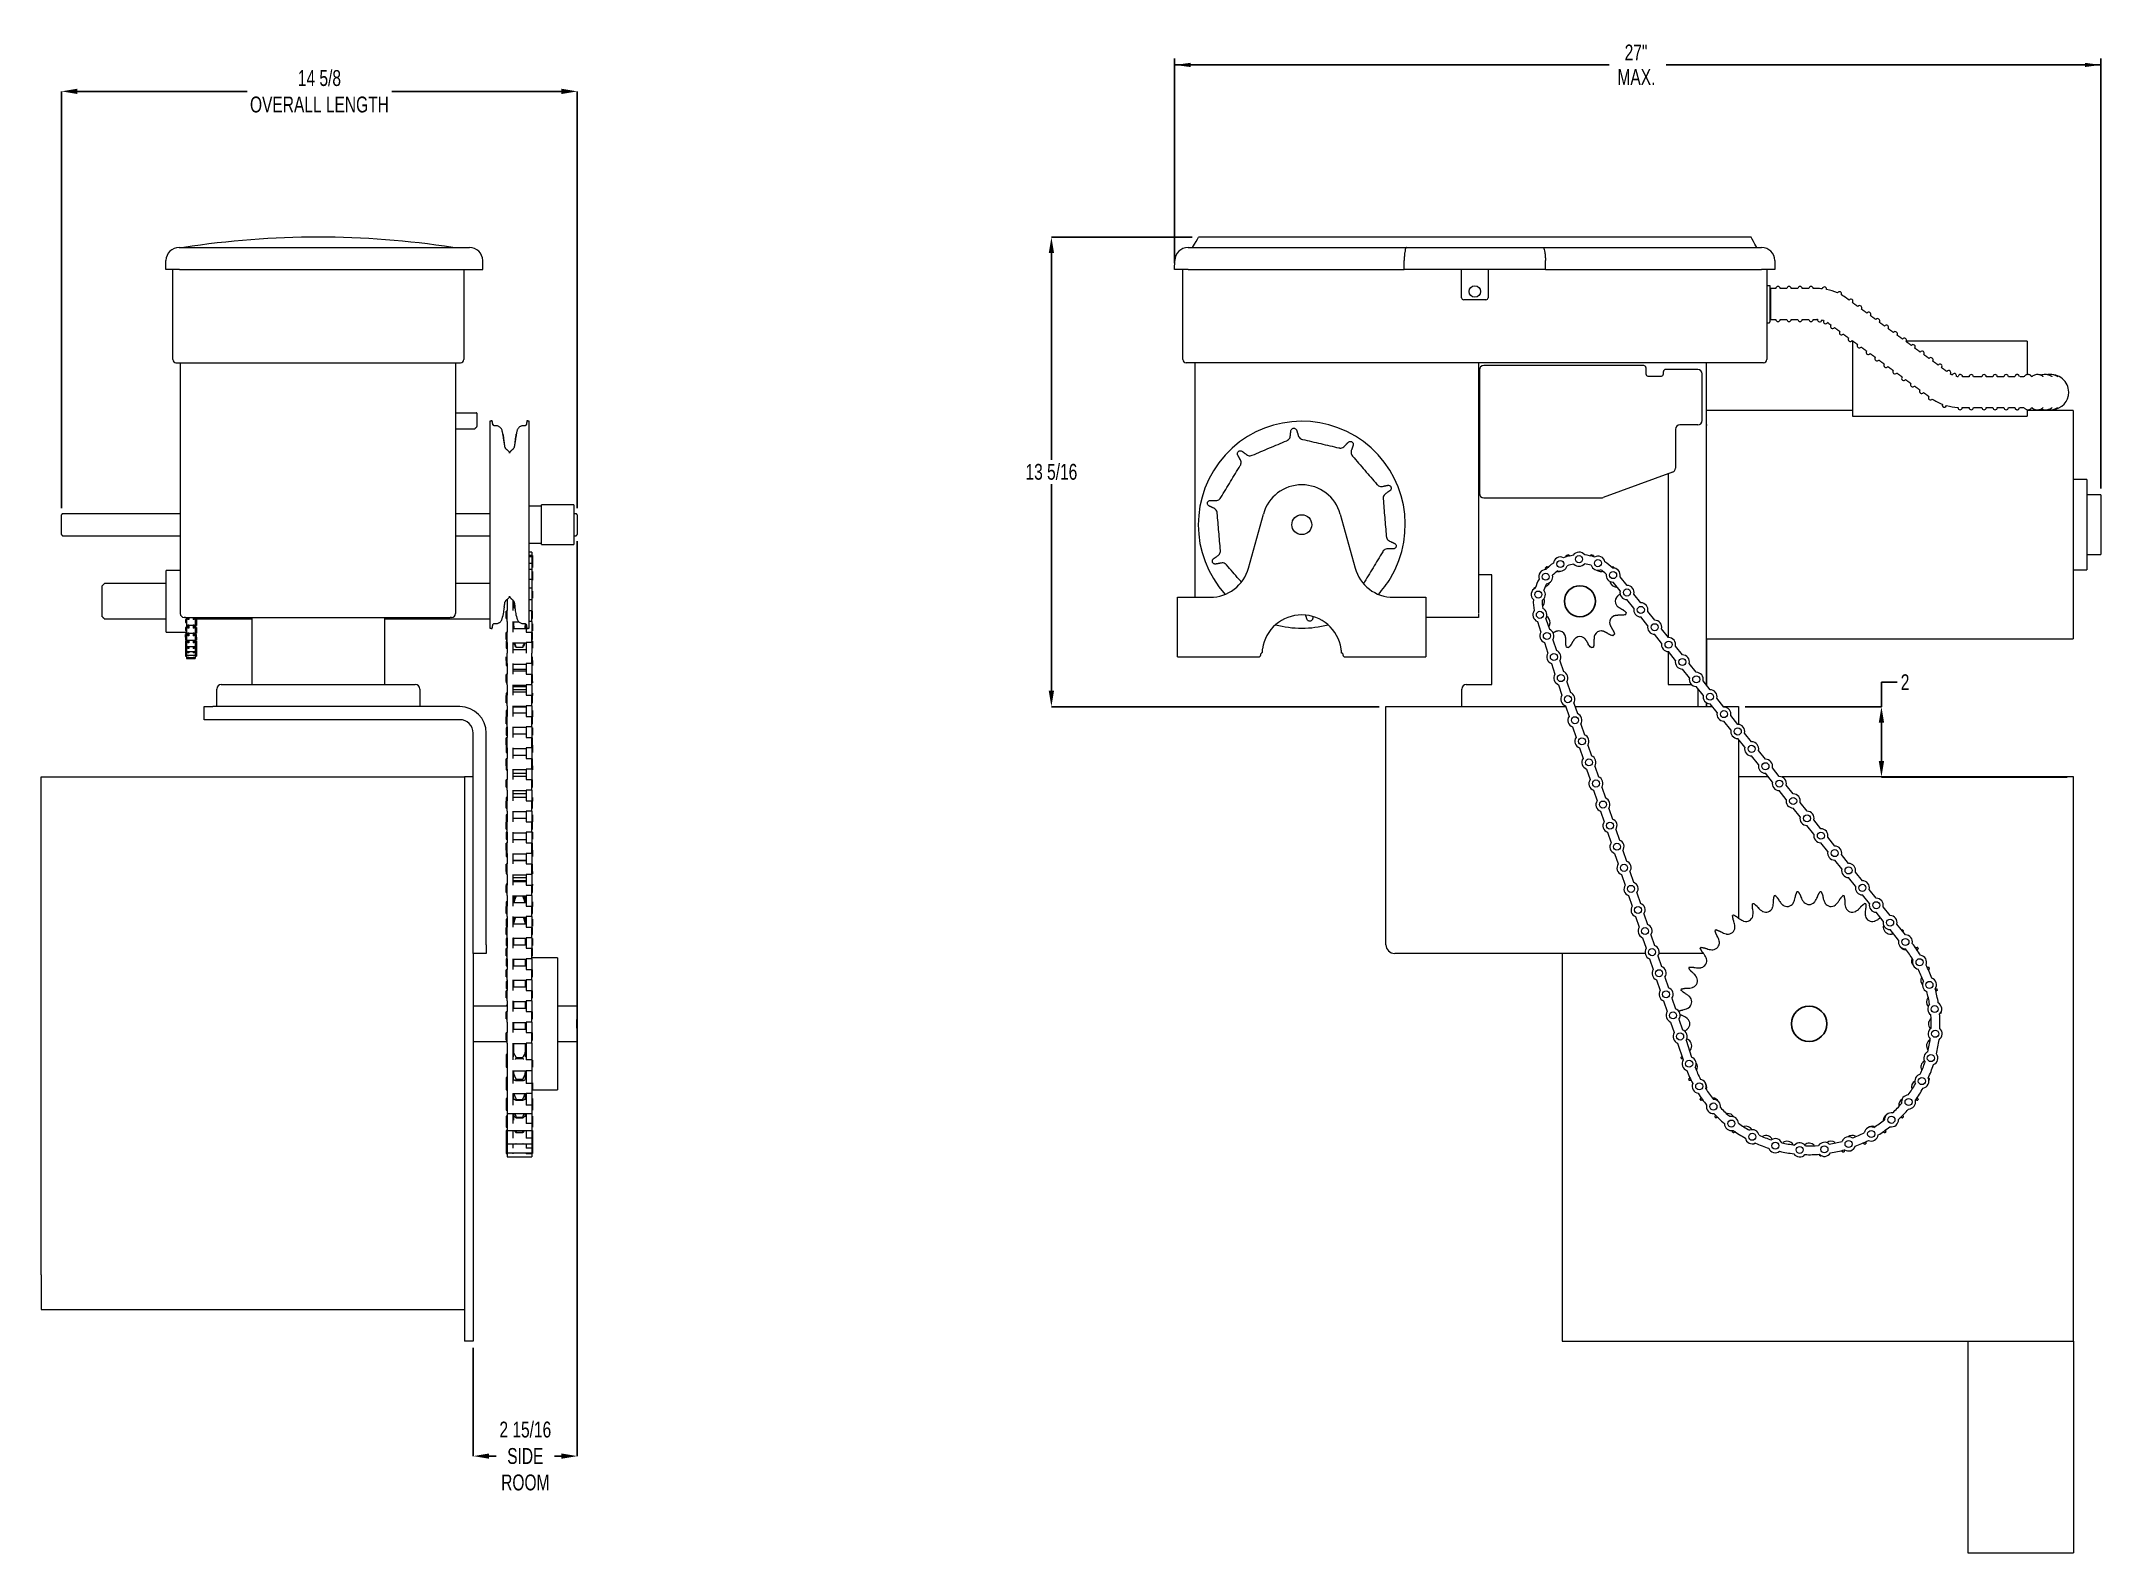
# Model space of a CAD drawing. Header units: inches. Extents: x 2.1 to 21.5, y 6 to 20.3.
import ezdxf

# ---------------------------------------------------------------- set-up
doc = ezdxf.new("R2010")
doc.units = ezdxf.units.IN
doc.header["$MEASUREMENT"] = 0
doc.header["$PDSIZE"] = -1
doc.layers.add('DIM', color=1, linetype='Continuous')
doc.styles.add('SLDTEXTSTYLE0', font='ARIAL.TTF', dxfattribs={"width": 0.7})
doc.dimstyles.new('SLDDIMSTYLE0', dxfattribs={"dimtxt": 0.15, "dimasz": 0.15, "dimexe": 0, "dimexo": 0.0625, "dimgap": 0.0375, "dimtad": 0, "dimtih": 1, "dimtoh": 1, "dimdec": 3, "dimlfac": 3, "dimrnd": 1e-09, "dimzin": 12, "dimdsep": 46, "dimtxsty": 'SLDTEXTSTYLE0', "dimsah": 1, "dimcen": 0.09, "dimadec": 0, "dimazin": 0, "dimtfac": 1, "dimtdec": 3, "dimtofl": 0, "dimtmove": 0, "dimatfit": 3, "dimfxl": 0, "dimtolj": 1, "dimtzin": 12, "dimarcsym": 0})
doc.dimstyles.new('SLDDIMSTYLE1', dxfattribs={"dimtxt": 0.15, "dimasz": 0.15, "dimexe": 0, "dimexo": 0.0625, "dimgap": 0.0375, "dimtad": 0, "dimtih": 1, "dimtoh": 1, "dimdec": 3, "dimlfac": 3, "dimrnd": 1e-09, "dimzin": 12, "dimdsep": 46, "dimtxsty": 'SLDTEXTSTYLE0', "dimsah": 1, "dimcen": 0.09, "dimadec": 0, "dimazin": 0, "dimtfac": 1, "dimtdec": 3, "dimtofl": 0, "dimtmove": 0, "dimatfit": 3, "dimfxl": 0, "dimtolj": 1, "dimtzin": 12, "dimarcsym": 0})

msp = doc.modelspace()

# ---------------------------------------------------------------- blocks, each defined once
blk = doc.blocks.new('*D8')
at = {"color": 0, "linetype": 'ByBlock', "lineweight": -2}
for p, q in [((2.242, 15.906), (2.242, 19.845)), ((2.392, 19.845), (3.996, 19.845)), ((6.967, 19.845), (5.364, 19.845)), ((7.117, 15.906), (7.117, 19.845))]:
    blk.add_line(p, q, dxfattribs=at)
at = {"color": 0, "linetype": 'ByBlock'}
for points in [[(2.242, 19.845), (2.392, 19.82), (2.392, 19.87)], [(7.117, 19.845), (6.967, 19.82), (6.967, 19.87)]]:
    blk.add_solid(points, dxfattribs=at)
at = {"layer": 'DEFPOINTS', "color": 0, "linetype": 'ByBlock'}
for p in [(2.242, 15.843), (7.117, 15.843)]:
    blk.add_point(p, dxfattribs=at)
at = {"color": 0, "linetype": 'ByBlock', "insert": (4.68, 19.845), "char_height": 0.15, "attachment_point": 5, "style": 'SLDTEXTSTYLE0'}
blk.add_mtext('14 5/8\\POVERALL LENGTH', dxfattribs=at)
blk = doc.blocks.new('*D9')
at = {"color": 0, "linetype": 'ByBlock', "lineweight": -2}
for p, q in [((7.117, 15.593), (7.117, 6.945)), ((6.134, 7.968), (6.134, 6.945)), ((6.284, 6.945), (6.349, 6.945)), ((6.967, 6.945), (6.902, 6.945))]:
    blk.add_line(p, q, dxfattribs=at)
at = {"color": 0, "linetype": 'ByBlock'}
for points in [[(6.134, 6.945), (6.284, 6.97), (6.284, 6.92)], [(7.117, 6.945), (6.967, 6.97), (6.967, 6.92)]]:
    blk.add_solid(points, dxfattribs=at)
at = {"layer": 'DEFPOINTS', "color": 0, "linetype": 'ByBlock'}
for p in [(7.117, 15.655), (6.134, 8.031)]:
    blk.add_point(p, dxfattribs=at)
at = {"color": 0, "linetype": 'ByBlock', "insert": (6.626, 6.945), "char_height": 0.15, "attachment_point": 5, "style": 'SLDTEXTSTYLE0'}
blk.add_mtext('2 15/16\\PSIDE\\PROOM', dxfattribs=at)
blk = doc.blocks.new('*D5')
at = {"layer": 'DIM'}
for p, q in [((12.763, 18.221), (12.763, 20.155)), ((12.763, 20.095), (16.87, 20.095)), ((21.516, 20.095), (17.409, 20.095)), ((21.516, 16.092), (21.516, 20.155))]:
    blk.add_line(p, q, dxfattribs=at)
for points in [[(12.763, 20.095), (12.913, 20.075), (12.913, 20.115)], [(21.516, 20.095), (21.366, 20.115), (21.366, 20.075)]]:
    blk.add_solid(points, dxfattribs=at)
at = {"layer": 'DIM', "char_height": 0.15, "attachment_point": 1, "style": 'SLDTEXTSTYLE0'}
for s, insert in [('27"', (17.016, 20.288)), ('MAX.', (16.948, 20.055))]:
    blk.add_mtext(s, dxfattribs=dict(at, insert=insert))
blk = doc.blocks.new('*D10')
at = {"color": 0, "linetype": 'ByBlock', "lineweight": -2}
for p, q in [((12.927, 18.467), (11.598, 18.467)), ((11.598, 18.317), (11.598, 16.363)), ((11.598, 14.179), (11.598, 16.133)), ((14.697, 14.029), (11.598, 14.029))]:
    blk.add_line(p, q, dxfattribs=at)
at = {"color": 0, "linetype": 'ByBlock'}
for points in [[(11.598, 18.467), (11.573, 18.317), (11.623, 18.317)], [(11.598, 14.029), (11.573, 14.179), (11.623, 14.179)]]:
    blk.add_solid(points, dxfattribs=at)
at = {"layer": 'DEFPOINTS', "color": 0, "linetype": 'ByBlock'}
for p in [(12.989, 18.467), (14.76, 14.029)]:
    blk.add_point(p, dxfattribs=at)
at = {"color": 0, "linetype": 'ByBlock', "insert": (11.598, 16.248), "char_height": 0.15, "attachment_point": 5, "style": 'SLDTEXTSTYLE0'}
blk.add_mtext('13 5/16', dxfattribs=at)
blk = doc.blocks.new('*D11')
at = {"layer": 'DEFPOINTS', "color": 0}
for p in [(18.093, 14.029), (19.443, 13.364), (21.26, 13.364)]:
    blk.add_point(p, dxfattribs=at)
at = {"layer": 'DIM', "color": 0, "lineweight": -2}
for p, q in [((19.443, 14.029), (19.443, 14.26)), ((19.443, 14.26), (19.593, 14.26)), ((18.155, 14.029), (19.443, 14.029)), ((19.443, 13.514), (19.443, 13.879)), ((21.197, 13.364), (19.443, 13.364))]:
    blk.add_line(p, q, dxfattribs=at)
at = {"layer": 'DIM', "color": 0}
for points in [[(19.418, 13.879), (19.468, 13.879), (19.443, 14.029)], [(19.418, 13.514), (19.468, 13.514), (19.443, 13.364)]]:
    blk.add_solid(points, dxfattribs=at)
at = {"layer": 'DIM', "color": 0, "insert": (19.666, 14.335), "char_height": 0.15, "attachment_point": 2, "style": 'SLDTEXTSTYLE0'}
blk.add_mtext('\\A1;2', dxfattribs=at)

# ---------------------------------------------------------------- dimensions: what is measured, and where the dimension line sits
at = {"layer": 'DIM'}
for base, p1, p2, text, dimstyle, picture, middle in [((7.117406, 19.845232), (2.242406, 15.843234), (7.117406, 15.843234), '<>\\POVERALL LENGTH', 'SLDDIMSTYLE0', '*D8', (4.679906, 19.845232)), ((6.133739, 6.944949), (7.117406, 15.655234), (6.133739, 8.0309), '<>\\PSIDE\\PROOM', 'SLDDIMSTYLE1', '*D9', (6.625572, 6.944949))]:
    dim = msp.add_linear_dim(base=base, p1=p1, p2=p2, angle=0, text=text, dimstyle=dimstyle, override={"dimdec": 4, "dimlunit": 5, "dimfrac": 2}, dxfattribs=at)
    dim.commit()
    dim.dimension.update_dxf_attribs({"geometry": picture, "text_midpoint": middle})
dim = msp.add_linear_dim(base=(21.5162, 20.095093), p1=(12.762797, 18.161094), p2=(21.5162, 16.031567), angle=0, text='<>\\PMAX.', dimstyle='SLDDIMSTYLE0', dxfattribs=at)
dim.commit()
dim.dimension.update_dxf_attribs({"geometry": '*D5', "text_midpoint": (17.139498, 20.095093)})
dim = msp.add_linear_dim(base=(11.597723, 14.029234), p1=(12.989375, 18.466899), p2=(14.759533, 14.029234), angle=90, dimstyle='SLDDIMSTYLE0', override={"dimdec": 4, "dimlunit": 5, "dimfrac": 2}, dxfattribs=at)
dim.commit()
dim.dimension.update_dxf_attribs({"geometry": '*D10', "text_midpoint": (11.597723, 16.248066)})
dim = msp.add_linear_dim(base=(19.443289, 13.364234), p1=(18.092867, 14.029234), p2=(21.259533, 13.364234), angle=90, dimstyle='SLDDIMSTYLE1', override={"dimdec": 4, "dimlunit": 5, "dimfrac": 2}, dxfattribs=at)
dim.commit()
dim.dimension.update_dxf_attribs({"geometry": '*D11', "text_midpoint": (19.665562, 14.259814), "dimtype": 160})

# ---------------------------------------------------------------- linework, layer by layer
at = {"color": 7, "linetype": 'Continuous', "lineweight": 15}
for p, q in [((3.354323, 18.369427), (3.356486, 18.369427)), ((3.356486, 18.369427), (5.981486, 18.369427)), ((5.981486, 18.369427), (5.983649, 18.369427)), ((5.983649, 18.369427), (6.098031, 18.369427)), ((12.889271, 18.369427), (12.891433, 18.369427)), ((12.891433, 18.369427), (14.95452, 18.369427)), ((14.95452, 18.369427), (16.245014, 18.369427)), ((16.245014, 18.369427), (18.3081, 18.369427)), ((18.3081, 18.369427), (18.310263, 18.369427)), ((3.22785, 18.161094), (3.229342, 18.246609)), ((3.356486, 18.161094), (3.22785, 18.161094)), ((3.293983, 17.310167), (3.293983, 18.161094)), ((3.356486, 18.161094), (6.224504, 18.161094)), ((6.043983, 18.161094), (6.043983, 17.310167)), ((12.762797, 18.161094), (12.76429, 18.246609)), ((12.891433, 18.161094), (12.762797, 18.161094)), ((12.840667, 17.316834), (12.840667, 18.161094)), ((12.891433, 18.161094), (14.932476, 18.161094)), ((16.267057, 18.161094), (14.932476, 18.161094)), ((15.474767, 17.894751), (15.474767, 18.161094)), ((15.724767, 18.161094), (15.724767, 17.894751)), ((16.267057, 18.161094), (18.3081, 18.161094)), ((18.436737, 18.161094), (18.3081, 18.161094)), ((18.358867, 18.161094), (18.358867, 17.316834)), ((18.435244, 18.246609), (18.436737, 18.161094)), ((18.358867, 18.01076), (18.3822, 18.01076)), ((18.388867, 18.004261), (18.388867, 17.734989)), ((18.398867, 17.835234), (18.398867, 17.981067)), ((15.704767, 17.87475), (15.494767, 17.87475)), ((18.388867, 17.734989), (18.388867, 17.67055)), ((18.398867, 17.6894), (18.398867, 17.835234)), ((18.388867, 17.67055), (18.388867, 17.665234)), ((19.1687, 17.484234), (19.1687, 17.1509)), ((20.8187, 17.484234), (20.8187, 17.167157)), ((3.323916, 17.280234), (3.345516, 17.280234)), ((3.345516, 17.280234), (5.99245, 17.280234)), ((3.364572, 17.280234), (3.364572, 14.9089)), ((5.966239, 17.280234), (5.966239, 14.9089)), ((5.99245, 17.280234), (6.01405, 17.280234)), ((12.840667, 17.310167), (12.840667, 17.316834)), ((16.65907, 17.280234), (12.8706, 17.280234)), ((12.954533, 17.280234), (12.954533, 15.062567)), ((15.6362, 17.280234), (15.6362, 14.9159)), ((15.642867, 17.211978), (15.642867, 16.045311)), ((16.657868, 17.253645), (15.684533, 17.253645)), ((17.1962, 17.253645), (16.657868, 17.253645)), ((18.328933, 17.280234), (16.65907, 17.280234)), ((17.2162, 17.233645), (17.2162, 17.173644)), ((17.2362, 17.153644), (17.362867, 17.153644)), ((17.382867, 17.173644), (17.382867, 17.196144)), ((17.7062, 17.216144), (17.402867, 17.216144)), ((17.747867, 16.733478), (17.747867, 17.174478)), ((17.789533, 14.670901), (17.789533, 17.280234)), ((18.358867, 17.316834), (18.358867, 17.310167)), ((19.1687, 17.1509), (19.1687, 16.774754)), ((20.789143, 17.147734), (20.753135, 17.147734)), ((5.966239, 16.805411), (6.148983, 16.805411)), ((6.168983, 16.802411), (6.168983, 16.676078)), ((19.1687, 16.774754), (20.8187, 16.774754)), ((20.753036, 16.856067), (20.789207, 16.856067)), ((20.8187, 16.836417), (20.8187, 16.774754)), ((21.214533, 16.827567), (20.8812, 16.827567)), ((21.2562, 16.827567), (21.2562, 14.670901)), ((6.291839, 16.727511), (6.291839, 16.255198)), ((6.662972, 14.770957), (6.662972, 16.727511)), ((17.4962, 16.650144), (17.4962, 16.283487)), ((17.7062, 16.691811), (17.537867, 16.691811)), ((17.789533, 16.695311), (17.789533, 16.685311)), ((6.291839, 16.255198), (6.291839, 14.770957)), ((17.468784, 16.244333), (16.814403, 16.006157)), ((17.4262, 16.234187), (17.4262, 14.688079)), ((21.382867, 16.175901), (21.382867, 15.322567)), ((15.684533, 16.003644), (16.800152, 16.003644)), ((21.5162, 16.031567), (21.5162, 15.4669)), ((2.242406, 15.655234), (2.242406, 15.843234)), ((6.778072, 15.561734), (6.778072, 15.936734)), ((7.084072, 15.936734), (7.084072, 15.561734)), ((7.117406, 15.843234), (7.117406, 15.655234)), ((13.461029, 15.339281), (13.601371, 15.849187)), ((14.327696, 15.849187), (14.468037, 15.339281)), ((6.662972, 15.460086), (6.686239, 15.460086)), ((6.662972, 15.385659), (6.686239, 15.385659)), ((6.686239, 15.489773), (6.686239, 15.460086)), ((6.686239, 15.460086), (6.686239, 15.443865)), ((6.686239, 15.443865), (6.686239, 15.385659)), ((6.686239, 15.385659), (6.686239, 15.324119)), ((6.695406, 15.456439), (6.695406, 15.410532)), ((6.695406, 15.410532), (6.695406, 15.343865)), ((3.231566, 14.734234), (3.231566, 15.317567)), ((6.662972, 15.235635), (6.686239, 15.235635)), ((6.686239, 15.324119), (6.686239, 15.235635)), ((6.686239, 15.235635), (6.686239, 15.148985)), ((6.695406, 15.305853), (6.695406, 15.290793)), ((6.695406, 15.290793), (6.695406, 15.224126)), ((15.759533, 15.275901), (15.6362, 15.275901)), ((15.759533, 14.237567), (15.759533, 15.275901)), ((16.620635, 15.366845), (16.628885, 15.371283)), ((16.972993, 15.123024), (16.90698, 15.205853)), ((17.038162, 15.174962), (16.972148, 15.257791)), ((2.627906, 15.067567), (2.627906, 15.172567)), ((2.627906, 14.984234), (2.627906, 15.067567)), ((6.454572, 15.042895), (6.454572, 15.041305)), ((6.454572, 15.042895), (6.454572, 14.936728)), ((6.507906, 15.036071), (6.507906, 14.936728)), ((6.513656, 15.022196), (6.513656, 14.989882)), ((6.513656, 14.989882), (6.513656, 14.96368)), ((6.686239, 15.148985), (6.662972, 15.148985)), ((6.662972, 15.041305), (6.686239, 15.041305)), ((6.686239, 15.148985), (6.686239, 15.041305)), ((6.686239, 15.041305), (6.686239, 14.936728)), ((6.695406, 15.122196), (6.695406, 15.055529)), ((12.7912, 14.575234), (12.7912, 15.062567)), ((12.7912, 15.062567), (13.097867, 15.062567)), ((14.8312, 15.062567), (15.137867, 15.062567)), ((15.137867, 15.062567), (15.137867, 14.575234)), ((17.103877, 14.958801), (17.037864, 15.041629)), ((17.169045, 15.010739), (17.103032, 15.093568)), ((2.627906, 14.879234), (2.627906, 14.984234)), ((3.415406, 14.872234), (3.401239, 14.872234)), ((3.413983, 14.853347), (3.413983, 14.831633)), ((3.413983, 14.831633), (3.413983, 14.82318)), ((3.415406, 14.872234), (5.915406, 14.872234)), ((3.424816, 14.872234), (3.424816, 14.821413)), ((3.424816, 14.821413), (3.424816, 14.79993)), ((3.424816, 14.79993), (3.424816, 14.741239)), ((3.434816, 14.873305), (3.434816, 14.852597)), ((3.444816, 14.852597), (3.434816, 14.852597)), ((3.434816, 14.803348), (3.444816, 14.803348)), ((3.434816, 14.803348), (3.434816, 14.77181)), ((3.444816, 14.873305), (3.444816, 14.852597)), ((3.444816, 14.803348), (3.444816, 14.77181)), ((3.486483, 14.873305), (3.486483, 14.852597)), ((3.496483, 14.852597), (3.486483, 14.852597)), ((3.486483, 14.803348), (3.496483, 14.803348)), ((3.486483, 14.803348), (3.486483, 14.77181)), ((3.496483, 14.873305), (3.496483, 14.852597)), ((3.496483, 14.803348), (3.496483, 14.77181)), ((3.506483, 14.872234), (3.506483, 14.821413)), ((3.506483, 14.821413), (3.506483, 14.79993)), ((3.506483, 14.79993), (3.506483, 14.741239)), ((3.517316, 14.853347), (3.517316, 14.831633)), ((3.517316, 14.831633), (3.517316, 14.82318)), ((3.517316, 14.82318), (3.517316, 14.796231)), ((4.044572, 14.237567), (4.044572, 14.870497)), ((5.294572, 14.870497), (5.294572, 14.237567)), ((5.929572, 14.872234), (5.915406, 14.872234)), ((6.445406, 14.86368), (6.445406, 14.930347)), ((6.454572, 14.834484), (6.454572, 14.936728)), ((6.454572, 14.834484), (6.454572, 14.733977)), ((6.507906, 14.834484), (6.507906, 14.733977)), ((6.513656, 14.830347), (6.513656, 14.822016)), ((6.513656, 14.822016), (6.513656, 14.764406)), ((6.627906, 14.811541), (6.627906, 14.764406)), ((6.632906, 14.80784), (6.632906, 14.733977)), ((6.662972, 14.936728), (6.686239, 14.936728)), ((6.686239, 14.834484), (6.662972, 14.834484)), ((6.686239, 14.834484), (6.686239, 14.936728)), ((6.686239, 14.834484), (6.686239, 14.733977)), ((6.695406, 14.86368), (6.695406, 14.930347)), ((6.695406, 14.813182), (6.695406, 14.763957)), ((15.6337, 14.872234), (15.137867, 14.872234)), ((15.6337, 14.9089), (15.6337, 14.872234)), ((16.191634, 14.834484), (16.225052, 14.733977)), ((16.270711, 14.860776), (16.304129, 14.76027)), ((17.234761, 14.794577), (17.168748, 14.877406)), ((17.299929, 14.846515), (17.233916, 14.929344)), ((3.413983, 14.778625), (3.413983, 14.754766)), ((3.413983, 14.754766), (3.413983, 14.748458)), ((3.413983, 14.734234), (3.413983, 14.723813)), ((3.413983, 14.685335), (3.413983, 14.711098)), ((3.413983, 14.685335), (3.413983, 14.680931)), ((3.413983, 14.680931), (3.413983, 14.659266)), ((3.413983, 14.652619), (3.413983, 14.625244)), ((3.413983, 14.625244), (3.413983, 14.622452)), ((3.413983, 14.622452), (3.413983, 14.604791)), ((3.413983, 14.604791), (3.413983, 14.576142)), ((3.424816, 14.741239), (3.424816, 14.725208)), ((3.424816, 14.725208), (3.424816, 14.668873)), ((3.424816, 14.668873), (3.424816, 14.657681)), ((3.424816, 14.657777), (3.424816, 14.606298)), ((3.424816, 14.606298), (3.424816, 14.599202)), ((3.444816, 14.77181), (3.434816, 14.77181)), ((3.434816, 14.726493), (3.444816, 14.726493)), ((3.434816, 14.726493), (3.434816, 14.697993)), ((3.444816, 14.697993), (3.434816, 14.697993)), ((3.434816, 14.65785), (3.444816, 14.65785)), ((3.434816, 14.65785), (3.434816, 14.633168)), ((3.444816, 14.633168), (3.434816, 14.633168)), ((3.444816, 14.726493), (3.444816, 14.697993)), ((3.444816, 14.65785), (3.444816, 14.633168)), ((3.496483, 14.77181), (3.486483, 14.77181)), ((3.486483, 14.726493), (3.496483, 14.726493)), ((3.486483, 14.726493), (3.486483, 14.697993)), ((3.496483, 14.697993), (3.486483, 14.697993)), ((3.486483, 14.65785), (3.496483, 14.65785)), ((3.486483, 14.65785), (3.486483, 14.633168)), ((3.496483, 14.633168), (3.486483, 14.633168)), ((3.496483, 14.726493), (3.496483, 14.697993)), ((3.496483, 14.65785), (3.496483, 14.633168)), ((3.506483, 14.741239), (3.506483, 14.725208)), ((3.506483, 14.725208), (3.506483, 14.668873)), ((3.506483, 14.668873), (3.506483, 14.657681)), ((3.506483, 14.657777), (3.506483, 14.606298)), ((3.506483, 14.606298), (3.506483, 14.599202)), ((3.517316, 14.778625), (3.517316, 14.754766)), ((3.517316, 14.754766), (3.517316, 14.748458)), ((3.517316, 14.748458), (3.517316, 14.723813)), ((3.517316, 14.685335), (3.517316, 14.711098)), ((3.517316, 14.685335), (3.517316, 14.680931)), ((3.517316, 14.680931), (3.517316, 14.659266)), ((3.517316, 14.652619), (3.517316, 14.625244)), ((3.517316, 14.625244), (3.517316, 14.622452)), ((3.517316, 14.622452), (3.517316, 14.604791)), ((3.517316, 14.604791), (3.517316, 14.576142)), ((6.445406, 14.664406), (6.445406, 14.731073)), ((6.445406, 14.648958), (6.445406, 14.599733)), ((6.445406, 14.599733), (6.445406, 14.582291)), ((6.454572, 14.63521), (6.454572, 14.733977)), ((6.454572, 14.63521), (6.454572, 14.535234)), ((6.507906, 14.63521), (6.507906, 14.535234)), ((6.632906, 14.733977), (6.686239, 14.733977)), ((6.686239, 14.63521), (6.632906, 14.63521)), ((6.632906, 14.63521), (6.632906, 14.535234)), ((6.686239, 14.63521), (6.686239, 14.733977)), ((6.686239, 14.63521), (6.686239, 14.535234)), ((6.695406, 14.763957), (6.695406, 14.746515)), ((6.695406, 14.664406), (6.695406, 14.731073)), ((6.695406, 14.648958), (6.695406, 14.599733)), ((6.695406, 14.599733), (6.695406, 14.582291)), ((16.257891, 14.63521), (16.291309, 14.534703)), ((16.336968, 14.661502), (16.370386, 14.560996)), ((17.365645, 14.630353), (17.299631, 14.713182)), ((17.430813, 14.682291), (17.3648, 14.76512)), ((17.561696, 14.518067), (17.495683, 14.600896)), ((3.413983, 14.576142), (3.413983, 14.574625)), ((3.413983, 14.574625), (3.413983, 14.568928)), ((3.413983, 14.568928), (3.413983, 14.539377)), ((3.413983, 14.539377), (3.413983, 14.538761)), ((3.413983, 14.538761), (3.413983, 14.515954)), ((3.413983, 14.515954), (3.413983, 14.515844)), ((3.413983, 14.515954), (3.413983, 14.506503)), ((3.424816, 14.599202), (3.424816, 14.555232)), ((3.424816, 14.555232), (3.424816, 14.551375)), ((3.424816, 14.551375), (3.424816, 14.517075)), ((3.424816, 14.517075), (3.424816, 14.515511)), ((3.424816, 14.515844), (3.424816, 14.492874)), ((3.424816, 14.492874), (3.424816, 14.492594)), ((3.424816, 14.492874), (3.424816, 14.483253)), ((3.434816, 14.599301), (3.434816, 14.579115)), ((3.444816, 14.579115), (3.434816, 14.579115)), ((3.434816, 14.551385), (3.434816, 14.537316)), ((3.444816, 14.537316), (3.434816, 14.537316)), ((3.434816, 14.515511), (3.434816, 14.508917)), ((3.444816, 14.508917), (3.434816, 14.508917)), ((3.444816, 14.599301), (3.444816, 14.579115)), ((3.444816, 14.551385), (3.444816, 14.537316)), ((3.444816, 14.515511), (3.444816, 14.508917)), ((3.486483, 14.599301), (3.486483, 14.579115)), ((3.496483, 14.579115), (3.486483, 14.579115)), ((3.486483, 14.551385), (3.486483, 14.537316)), ((3.496483, 14.537316), (3.486483, 14.537316)), ((3.486483, 14.515511), (3.486483, 14.508917)), ((3.496483, 14.508917), (3.486483, 14.508917)), ((3.496483, 14.599301), (3.496483, 14.579115)), ((3.496483, 14.551385), (3.496483, 14.537316)), ((3.496483, 14.515511), (3.496483, 14.508917)), ((3.506483, 14.599202), (3.506483, 14.555232)), ((3.506483, 14.555232), (3.506483, 14.551375)), ((3.506483, 14.551375), (3.506483, 14.517075)), ((3.506483, 14.517075), (3.506483, 14.515511)), ((3.506483, 14.515844), (3.506483, 14.492874)), ((3.506483, 14.492874), (3.506483, 14.492594)), ((3.506483, 14.492874), (3.506483, 14.483253)), ((3.517316, 14.576142), (3.517316, 14.574625)), ((3.517316, 14.574625), (3.517316, 14.568928)), ((3.517316, 14.568928), (3.517316, 14.539377)), ((3.517316, 14.539377), (3.517316, 14.538761)), ((3.517316, 14.538761), (3.517316, 14.515954)), ((3.517316, 14.515954), (3.517316, 14.515844)), ((3.517316, 14.515954), (3.517316, 14.506503)), ((6.445406, 14.465133), (6.445406, 14.499234)), ((6.445406, 14.465133), (6.445406, 14.435509)), ((6.445406, 14.435509), (6.445406, 14.418067)), ((6.454572, 14.435936), (6.454572, 14.535234)), ((6.454572, 14.435936), (6.454572, 14.33543)), ((6.507906, 14.435936), (6.507906, 14.33543)), ((6.539656, 14.593013), (6.539656, 14.587291)), ((6.539656, 14.593013), (6.601906, 14.593013)), ((6.601906, 14.587291), (6.539656, 14.587291)), ((6.601906, 14.593013), (6.601906, 14.587291)), ((6.686239, 14.435936), (6.632906, 14.435936)), ((6.632906, 14.435936), (6.632906, 14.33543)), ((6.686239, 14.435936), (6.686239, 14.535234)), ((6.686239, 14.435936), (6.686239, 14.33543)), ((6.695406, 14.465133), (6.695406, 14.499234)), ((6.695406, 14.465133), (6.695406, 14.435509)), ((6.695406, 14.435509), (6.695406, 14.418067)), ((12.7912, 14.499234), (12.7912, 14.575234)), ((12.7912, 14.499234), (13.56344, 14.499234)), ((13.588207, 14.535234), (13.580755, 14.535234)), ((14.348312, 14.535234), (14.34086, 14.535234)), ((14.365627, 14.499234), (15.137867, 14.499234)), ((15.137867, 14.575234), (15.137867, 14.499234)), ((16.324149, 14.435936), (16.357566, 14.33543)), ((16.403225, 14.462229), (16.436643, 14.361722)), ((17.4262, 14.549108), (17.4262, 14.237567)), ((17.496528, 14.466129), (17.430515, 14.548958)), ((17.69258, 14.353843), (17.626567, 14.436672)), ((3.752906, 14.237567), (5.586239, 14.237567)), ((6.445406, 14.265859), (6.445406, 14.332526)), ((6.445406, 14.265859), (6.445406, 14.253844)), ((6.454572, 14.236663), (6.454572, 14.33543)), ((6.454572, 14.236663), (6.454572, 14.136156)), ((6.507906, 14.236663), (6.507906, 14.136156)), ((6.632906, 14.33543), (6.686239, 14.33543)), ((6.686239, 14.236663), (6.632906, 14.236663)), ((6.632906, 14.236663), (6.632906, 14.136156)), ((6.686239, 14.236663), (6.686239, 14.33543)), ((6.686239, 14.236663), (6.686239, 14.136156)), ((6.695406, 14.265859), (6.695406, 14.332526)), ((6.695406, 14.265859), (6.695406, 14.253844)), ((15.519533, 14.237567), (15.759533, 14.237567)), ((16.390406, 14.236663), (16.423824, 14.136156)), ((16.469483, 14.262955), (16.5029, 14.162449)), ((17.4262, 14.237567), (17.647897, 14.237567)), ((17.627412, 14.301906), (17.561399, 14.384734)), ((17.758296, 14.137682), (17.692283, 14.22051)), ((17.823464, 14.18962), (17.757451, 14.272448)), ((3.590406, 13.9059), (3.590406, 14.029234)), ((3.590406, 14.029234), (3.673739, 14.029234)), ((6.007072, 14.029234), (3.673739, 14.029234)), ((3.711239, 14.029234), (3.711239, 14.1959)), ((5.627906, 14.1959), (5.627906, 14.029234)), ((6.445406, 14.156287), (6.445406, 14.133252)), ((6.445406, 14.066585), (6.445406, 14.133252)), ((6.454572, 14.037389), (6.454572, 14.136156)), ((6.454572, 14.037389), (6.454572, 13.936882)), ((6.507906, 14.037389), (6.507906, 13.936882)), ((6.632906, 14.136156), (6.686239, 14.136156)), ((6.686239, 14.037389), (6.632906, 14.037389)), ((6.632906, 14.037389), (6.632906, 13.936882)), ((6.686239, 14.037389), (6.686239, 14.136156)), ((6.686239, 14.037389), (6.686239, 13.936882)), ((6.695406, 14.156287), (6.695406, 14.133252)), ((6.695406, 14.066585), (6.695406, 14.133252)), ((14.759533, 13.779234), (14.759533, 14.029234)), ((14.759533, 14.029234), (16.459375, 14.029234)), ((15.477867, 14.029234), (15.477867, 14.1959)), ((16.456663, 14.037389), (16.490081, 13.936882)), ((16.53574, 14.063682), (16.569158, 13.963175)), ((16.547193, 14.029234), (17.844727, 14.029234)), ((17.707867, 14.1959), (17.7075, 14.201417)), ((17.707867, 14.1959), (17.707867, 14.029234)), ((17.889179, 13.973458), (17.823166, 14.056287)), ((17.954348, 14.025396), (17.888334, 14.108225)), ((17.951289, 14.029234), (18.092867, 14.029234)), ((18.092867, 14.029234), (18.092867, 13.860716)), ((3.673739, 13.9059), (3.590406, 13.9059)), ((6.007072, 13.9059), (3.673739, 13.9059)), ((6.445406, 13.992063), (6.445406, 13.942838)), ((6.445406, 13.942838), (6.445406, 13.933978)), ((6.445406, 13.867312), (6.445406, 13.933978)), ((6.445406, 13.827839), (6.445406, 13.778614)), ((6.454572, 13.838115), (6.454572, 13.936882)), ((6.454572, 13.838115), (6.454572, 13.737609)), ((6.507906, 13.838115), (6.507906, 13.737609)), ((6.632906, 13.936882), (6.686239, 13.936882)), ((6.686239, 13.838115), (6.632906, 13.838115)), ((6.632906, 13.838115), (6.632906, 13.737609)), ((6.686239, 13.838115), (6.686239, 13.936882)), ((6.686239, 13.838115), (6.686239, 13.737609)), ((6.695406, 13.992063), (6.695406, 13.942838)), ((6.695406, 13.942838), (6.695406, 13.933978)), ((6.695406, 13.867312), (6.695406, 13.933978)), ((6.695406, 13.827839), (6.695406, 13.778614)), ((16.52292, 13.838115), (16.556338, 13.737609)), ((16.601997, 13.864408), (16.635415, 13.763901)), ((18.020063, 13.809234), (17.95405, 13.892063)), ((18.085231, 13.861172), (18.019218, 13.944001)), ((6.133739, 11.779234), (6.133739, 13.779234)), ((6.257072, 11.779234), (6.257072, 13.779234)), ((6.445406, 13.778614), (6.445406, 13.761172)), ((6.445406, 13.668038), (6.445406, 13.734705)), ((6.445406, 13.663615), (6.445406, 13.61439)), ((6.454572, 13.638842), (6.454572, 13.737609)), ((6.454572, 13.638842), (6.454572, 13.538335)), ((6.507906, 13.638842), (6.507906, 13.538335)), ((6.632906, 13.737609), (6.686239, 13.737609)), ((6.686239, 13.638842), (6.632906, 13.638842)), ((6.632906, 13.638842), (6.632906, 13.538335)), ((6.686239, 13.638842), (6.686239, 13.737609)), ((6.686239, 13.638842), (6.686239, 13.538335)), ((6.695406, 13.778614), (6.695406, 13.761172)), ((6.695406, 13.668038), (6.695406, 13.734705)), ((6.695406, 13.663615), (6.695406, 13.61439)), ((14.759533, 11.779234), (14.759533, 13.779234)), ((16.589177, 13.638842), (16.622595, 13.538335)), ((16.668254, 13.665134), (16.701672, 13.564627)), ((18.150947, 13.64501), (18.084934, 13.727839)), ((18.092867, 13.717885), (18.092867, 12.030551)), ((18.216115, 13.696948), (18.150102, 13.779777)), ((6.445406, 13.61439), (6.445406, 13.596948)), ((6.445406, 13.468764), (6.445406, 13.535431)), ((6.445406, 13.468764), (6.445406, 13.450167)), ((6.445406, 13.450167), (6.445406, 13.432725)), ((6.454572, 13.439568), (6.454572, 13.538335)), ((6.454572, 13.439568), (6.454572, 13.339061)), ((6.507906, 13.439568), (6.507906, 13.339061)), ((6.632906, 13.538335), (6.686239, 13.538335)), ((6.686239, 13.439568), (6.632906, 13.439568)), ((6.632906, 13.439568), (6.632906, 13.339061)), ((6.686239, 13.439568), (6.686239, 13.538335)), ((6.686239, 13.439568), (6.686239, 13.339061)), ((6.695406, 13.61439), (6.695406, 13.596948)), ((6.695406, 13.468764), (6.695406, 13.535431)), ((6.695406, 13.468764), (6.695406, 13.450167)), ((6.695406, 13.450167), (6.695406, 13.432725)), ((16.655434, 13.439568), (16.688852, 13.339061)), ((16.734511, 13.46586), (16.767929, 13.365354)), ((18.281831, 13.480786), (18.215817, 13.563615)), ((18.346999, 13.532724), (18.280985, 13.615553)), ((18.477882, 13.368501), (18.411869, 13.45133)), ((2.050406, 8.664234), (2.050406, 13.364234)), ((2.050406, 13.364234), (6.050406, 13.364234)), ((6.133739, 13.364234), (6.050406, 13.364234)), ((6.050406, 13.364234), (6.050406, 8.030901)), ((6.445406, 13.269491), (6.445406, 13.336157)), ((6.445406, 13.269491), (6.445406, 13.268501)), ((6.454572, 13.240294), (6.454572, 13.339061)), ((6.454572, 13.240294), (6.454572, 13.139788)), ((6.507906, 13.240294), (6.507906, 13.139788)), ((6.632906, 13.339061), (6.686239, 13.339061)), ((6.686239, 13.240294), (6.632906, 13.240294)), ((6.632906, 13.240294), (6.632906, 13.139788)), ((6.686239, 13.240294), (6.686239, 13.339061)), ((6.686239, 13.240294), (6.686239, 13.139788)), ((6.695406, 13.269491), (6.695406, 13.336157)), ((6.695406, 13.269491), (6.695406, 13.268501)), ((16.721692, 13.240294), (16.755109, 13.139788)), ((16.800768, 13.266587), (16.834186, 13.16608)), ((18.374721, 13.364234), (18.092867, 13.364234)), ((18.412714, 13.316563), (18.346701, 13.399392)), ((21.259533, 13.364234), (18.501201, 13.364234)), ((18.608766, 13.204277), (18.542753, 13.287106)), ((21.259533, 8.030901), (21.259533, 13.364234)), ((6.445406, 13.170944), (6.445406, 13.136884)), ((6.445406, 13.070217), (6.445406, 13.136884)), ((6.454572, 13.041021), (6.454572, 13.139788)), ((6.632906, 13.139788), (6.686239, 13.139788)), ((6.686239, 13.041021), (6.686239, 13.139788)), ((6.695406, 13.170944), (6.695406, 13.136884)), ((6.695406, 13.070217), (6.695406, 13.136884)), ((16.867025, 13.067313), (16.900443, 12.966807)), ((18.543598, 13.152339), (18.477585, 13.235168)), ((18.674482, 12.988115), (18.608468, 13.070944)), ((18.73965, 13.040053), (18.673637, 13.122882)), ((6.445406, 13.00672), (6.445406, 12.957495)), ((6.445406, 12.957495), (6.445406, 12.940053)), ((6.445406, 12.870944), (6.445406, 12.93761)), ((6.454572, 13.041021), (6.454572, 12.940514)), ((6.454572, 12.841747), (6.454572, 12.940053)), ((6.507906, 13.041021), (6.507906, 12.940514)), ((6.686239, 13.041021), (6.632906, 13.041021)), ((6.632906, 13.041021), (6.632906, 12.940514)), ((6.632906, 12.940514), (6.686239, 12.940514)), ((6.686239, 13.041021), (6.686239, 12.940514)), ((6.686239, 12.841747), (6.686239, 12.940514)), ((6.695406, 13.00672), (6.695406, 12.957495)), ((6.695406, 12.957495), (6.695406, 12.940053)), ((6.695406, 12.870944), (6.695406, 12.93761)), ((16.787949, 13.041021), (16.821367, 12.940514)), ((16.933283, 12.86804), (16.966701, 12.767533)), ((18.805365, 12.823891), (18.739352, 12.90672)), ((18.870534, 12.875829), (18.80452, 12.958658)), ((6.445406, 12.842496), (6.445406, 12.793271)), ((6.445406, 12.793271), (6.445406, 12.77583)), ((6.445406, 12.67167), (6.445406, 12.738337)), ((6.445406, 12.67167), (6.445406, 12.629048)), ((6.454572, 12.841747), (6.454572, 12.74124)), ((6.454572, 12.642473), (6.454572, 12.74124)), ((6.507906, 12.841747), (6.507906, 12.74124)), ((6.686239, 12.841747), (6.632906, 12.841747)), ((6.632906, 12.841747), (6.632906, 12.74124)), ((6.632906, 12.74124), (6.686239, 12.74124)), ((6.686239, 12.841747), (6.686239, 12.74124)), ((6.686239, 12.642473), (6.686239, 12.74124)), ((6.695406, 12.842496), (6.695406, 12.793271)), ((6.695406, 12.793271), (6.695406, 12.77583)), ((6.695406, 12.67167), (6.695406, 12.738337)), ((6.695406, 12.67167), (6.695406, 12.629048)), ((16.854206, 12.841747), (16.887624, 12.74124)), ((16.99954, 12.668766), (17.032958, 12.568259)), ((18.936249, 12.659668), (18.870236, 12.742496)), ((19.001417, 12.711606), (18.935404, 12.794434)), ((6.445406, 12.629048), (6.445406, 12.611606)), ((6.445406, 12.472396), (6.445406, 12.539063)), ((6.445406, 12.472396), (6.445406, 12.447382)), ((6.454572, 12.642473), (6.454572, 12.541967)), ((6.454572, 12.4432), (6.454572, 12.541967)), ((6.507906, 12.642473), (6.507906, 12.541967)), ((6.686239, 12.642473), (6.632906, 12.642473)), ((6.632906, 12.642473), (6.632906, 12.541967)), ((6.632906, 12.541967), (6.686239, 12.541967)), ((6.686239, 12.642473), (6.686239, 12.541967)), ((6.686239, 12.4432), (6.686239, 12.541967)), ((6.695406, 12.629048), (6.695406, 12.611606)), ((6.695406, 12.472396), (6.695406, 12.539063)), ((6.695406, 12.472396), (6.695406, 12.447382)), ((16.920463, 12.642473), (16.953881, 12.541967)), ((17.065797, 12.469492), (17.099215, 12.368986)), ((19.067133, 12.495444), (19.00112, 12.578273)), ((19.132301, 12.547382), (19.066288, 12.630211)), ((19.263185, 12.383158), (19.197171, 12.465987)), ((6.445406, 12.349825), (6.445406, 12.339789)), ((6.445406, 12.273123), (6.445406, 12.339789)), ((6.454572, 12.4432), (6.454572, 12.342693)), ((6.454572, 12.243926), (6.454572, 12.342693)), ((6.507906, 12.4432), (6.507906, 12.342693)), ((6.686239, 12.4432), (6.632906, 12.4432)), ((6.632906, 12.4432), (6.632906, 12.342693)), ((6.632906, 12.342693), (6.686239, 12.342693)), ((6.686239, 12.4432), (6.686239, 12.342693)), ((6.686239, 12.243926), (6.686239, 12.342693)), ((6.695406, 12.349825), (6.695406, 12.339789)), ((6.695406, 12.273123), (6.695406, 12.339789)), ((16.98672, 12.4432), (17.020138, 12.342693)), ((17.132054, 12.270219), (17.165472, 12.169712)), ((19.198016, 12.33122), (19.132003, 12.414049)), ((19.394068, 12.218934), (19.328055, 12.301763)), ((6.445406, 12.185601), (6.445406, 12.140516)), ((6.445406, 12.073849), (6.445406, 12.140516)), ((6.454572, 12.243926), (6.454572, 12.143419)), ((6.454572, 12.044652), (6.454572, 12.143419)), ((6.507906, 12.243926), (6.507906, 12.143419)), ((6.513656, 12.173849), (6.513656, 12.179012)), ((6.686239, 12.243926), (6.632906, 12.243926)), ((6.632906, 12.243926), (6.632906, 12.143419)), ((6.632906, 12.143419), (6.686239, 12.143419)), ((6.686239, 12.243926), (6.686239, 12.143419)), ((6.686239, 12.044652), (6.686239, 12.143419)), ((6.695406, 12.185601), (6.695406, 12.140516)), ((6.695406, 12.073849), (6.695406, 12.140516)), ((17.052977, 12.243926), (17.086395, 12.143419)), ((17.198311, 12.070945), (17.231729, 11.970438)), ((19.3289, 12.166996), (19.262887, 12.249825)), ((19.459784, 12.002772), (19.393771, 12.085601)), ((19.524952, 12.05471), (19.458939, 12.137539)), ((6.445406, 12.021377), (6.445406, 11.972152)), ((6.445406, 11.972152), (6.445406, 11.954711)), ((6.445406, 11.874575), (6.445406, 11.941242)), ((6.454572, 12.044652), (6.454572, 11.944146)), ((6.454572, 11.845379), (6.454572, 11.944146)), ((6.507906, 12.044652), (6.507906, 11.944146)), ((6.513656, 12.040516), (6.513656, 12.001002)), ((6.513656, 11.974575), (6.513656, 12.001002)), ((6.627906, 12.001002), (6.627906, 12.040516)), ((6.627906, 11.974575), (6.627906, 12.001002)), ((6.686239, 12.044652), (6.632906, 12.044652)), ((6.632906, 12.044652), (6.632906, 11.944146)), ((6.632906, 11.944146), (6.686239, 11.944146)), ((6.686239, 12.044652), (6.686239, 11.944146)), ((6.686239, 11.845379), (6.686239, 11.944146)), ((6.695406, 12.021377), (6.695406, 11.972152)), ((6.695406, 11.972152), (6.695406, 11.954711)), ((6.695406, 11.874575), (6.695406, 11.941242)), ((17.119235, 12.044652), (17.152652, 11.944146)), ((19.604843, 11.820762), (19.524654, 11.921377)), ((19.670625, 11.871931), (19.589823, 11.973315)), ((6.133739, 11.6959), (6.133739, 11.779234)), ((6.257072, 11.6959), (6.133739, 11.6959)), ((6.133739, 11.6959), (6.133739, 8.030901)), ((6.257072, 11.779234), (6.257072, 11.6959)), ((6.445406, 11.838604), (6.445406, 11.771937)), ((6.445406, 11.675302), (6.445406, 11.741968)), ((6.454572, 11.845379), (6.454572, 11.744872)), ((6.454572, 11.646105), (6.454572, 11.744872)), ((6.507906, 11.845379), (6.507906, 11.744872)), ((6.513656, 11.805956), (6.513656, 11.841242)), ((6.513656, 11.805956), (6.513656, 11.775302)), ((6.627906, 11.805956), (6.627906, 11.841242)), ((6.627906, 11.775302), (6.627906, 11.805956)), ((6.686239, 11.845379), (6.632906, 11.845379)), ((6.632906, 11.845379), (6.632906, 11.744872)), ((6.632906, 11.744872), (6.686239, 11.744872)), ((6.686239, 11.845379), (6.686239, 11.744872)), ((6.686239, 11.646105), (6.686239, 11.744872)), ((6.695406, 11.838604), (6.695406, 11.771937)), ((6.695406, 11.675302), (6.695406, 11.741968)), ((17.209429, 11.6959), (14.842867, 11.6959)), ((16.4262, 11.6959), (16.4262, 8.030901)), ((17.185492, 11.845379), (17.21891, 11.744872)), ((17.264569, 11.871671), (17.297986, 11.771165)), ((17.76166, 11.6959), (17.340307, 11.6959)), ((6.445406, 11.646669), (6.445406, 11.580002)), ((6.445406, 11.476028), (6.445406, 11.542695)), ((6.454572, 11.646105), (6.454572, 11.545598)), ((6.454572, 11.446832), (6.454572, 11.546669)), ((6.507906, 11.646105), (6.507906, 11.545598)), ((6.513656, 11.641968), (6.513656, 11.576028)), ((6.627906, 11.576028), (6.627906, 11.641968)), ((6.686239, 11.646105), (6.632906, 11.646105)), ((6.632906, 11.646105), (6.632906, 11.545598)), ((6.632906, 11.545598), (6.686239, 11.545598)), ((6.686239, 11.646105), (6.686239, 11.545598)), ((6.686239, 11.446832), (6.686239, 11.545598)), ((6.695406, 11.476028), (6.695406, 11.542695)), ((6.930323, 11.6559), (6.930323, 10.4059)), ((17.251749, 11.646105), (17.285167, 11.545598)), ((17.330826, 11.672398), (17.364244, 11.571891)), ((6.445406, 11.432461), (6.445406, 11.365795)), ((6.445406, 11.276754), (6.445406, 11.343421)), ((6.454572, 11.446832), (6.454572, 11.346325)), ((6.454572, 11.247558), (6.454572, 11.346325)), ((6.507906, 11.446832), (6.507906, 11.346325)), ((6.513656, 11.442695), (6.513656, 11.378112)), ((6.627906, 11.378112), (6.627906, 11.442695)), ((6.686239, 11.446832), (6.632906, 11.446832)), ((6.632906, 11.446832), (6.632906, 11.346325)), ((6.632906, 11.346325), (6.686239, 11.346325)), ((6.686239, 11.446832), (6.686239, 11.346325)), ((6.686239, 11.247558), (6.686239, 11.346325)), ((6.695406, 11.276754), (6.695406, 11.343421)), ((17.318006, 11.446832), (17.351424, 11.346325)), ((17.397083, 11.473124), (17.430501, 11.372617)), ((6.445406, 11.204172), (6.445406, 11.197567)), ((6.445406, 11.077481), (6.445406, 11.144147)), ((6.454572, 11.247558), (6.454572, 11.147051)), ((6.454572, 11.048284), (6.454572, 11.147051)), ((6.507906, 11.247558), (6.507906, 11.147051)), ((6.513656, 11.243421), (6.513656, 11.18262)), ((6.513656, 11.177481), (6.513656, 11.18262)), ((6.627906, 11.18262), (6.627906, 11.243421)), ((6.627906, 11.177481), (6.627906, 11.18262)), ((6.686239, 11.247558), (6.632906, 11.247558)), ((6.632906, 11.247558), (6.632906, 11.147051)), ((6.632906, 11.147051), (6.686239, 11.147051)), ((6.686239, 11.247558), (6.686239, 11.147051)), ((6.686239, 11.048284), (6.686239, 11.147051)), ((6.695406, 11.077481), (6.695406, 11.144147)), ((7.112906, 11.197567), (7.112906, 11.072567)), ((17.384263, 11.247558), (17.417681, 11.147051)), ((17.46334, 11.27385), (17.496758, 11.173344)), ((6.445406, 10.878207), (6.445406, 10.944874)), ((6.454572, 11.048284), (6.454572, 10.947778)), ((6.454572, 10.849011), (6.454572, 10.947778)), ((6.507906, 11.048284), (6.507906, 10.947778)), ((6.513656, 10.989234), (6.507906, 10.989234)), ((6.513656, 11.044147), (6.513656, 10.982517)), ((6.513656, 10.978207), (6.513656, 10.982517)), ((6.627906, 10.982517), (6.627906, 11.044147)), ((6.627906, 10.978207), (6.627906, 10.982517)), ((6.686239, 11.048284), (6.632906, 11.048284)), ((6.632906, 11.048284), (6.632906, 10.947778)), ((6.632906, 10.947778), (6.686239, 10.947778)), ((6.686239, 11.048284), (6.686239, 10.947778)), ((6.686239, 10.849011), (6.686239, 10.947778)), ((6.695406, 10.878207), (6.695406, 10.944874)), ((7.112906, 10.989234), (7.112906, 11.072567)), ((7.112906, 10.989234), (7.112906, 10.864234)), ((17.45052, 11.048284), (17.483938, 10.947778)), ((17.529597, 11.074577), (17.563015, 10.97407)), ((6.445406, 10.740475), (6.445406, 10.687199)), ((6.454572, 10.849011), (6.454572, 10.690103)), ((6.507906, 10.849011), (6.507906, 10.690103)), ((6.513656, 10.844874), (6.513656, 10.783885)), ((6.513656, 10.720532), (6.513656, 10.783885)), ((6.539656, 10.700872), (6.539656, 10.712268)), ((6.539656, 10.712268), (6.601906, 10.712268)), ((6.601906, 10.700872), (6.601906, 10.712268)), ((6.627906, 10.783885), (6.627906, 10.844874)), ((6.627906, 10.720532), (6.627906, 10.783885)), ((6.686239, 10.849011), (6.632906, 10.849011)), ((6.632906, 10.849011), (6.632906, 10.690103)), ((6.686239, 10.849011), (6.686239, 10.690103)), ((17.516778, 10.849011), (17.569613, 10.690103)), ((17.595854, 10.875303), (17.64869, 10.716395)), ((6.445406, 10.687199), (6.445406, 10.637974)), ((6.445406, 10.637974), (6.445406, 10.620532)), ((6.445406, 10.522799), (6.445406, 10.473722)), ((6.454572, 10.690103), (6.454572, 10.622083)), ((6.454572, 10.622083), (6.454572, 10.590851)), ((6.454572, 10.590851), (6.454572, 10.466374)), ((6.507906, 10.590851), (6.507906, 10.466374)), ((6.513656, 10.507056), (6.513656, 10.587199)), ((6.601906, 10.700872), (6.539656, 10.700872)), ((6.627906, 10.507056), (6.627906, 10.587199)), ((6.686239, 10.690103), (6.632906, 10.690103)), ((6.632906, 10.590851), (6.686239, 10.590851)), ((6.632906, 10.590851), (6.632906, 10.466374)), ((6.686239, 10.690103), (6.686239, 10.590851)), ((6.686239, 10.590851), (6.686239, 10.466374)), ((6.695406, 10.687199), (6.695406, 10.637974)), ((6.695406, 10.637974), (6.695406, 10.620532)), ((6.445406, 10.473722), (6.445406, 10.419099)), ((6.445406, 10.419099), (6.445406, 10.407056)), ((6.445406, 10.325827), (6.445406, 10.282827)), ((6.454572, 10.466374), (6.454572, 10.397809)), ((6.454572, 10.397809), (6.454572, 10.374344)), ((6.454572, 10.373722), (6.454572, 10.263034)), ((6.507906, 10.373722), (6.507906, 10.263034)), ((6.513656, 10.329972), (6.513656, 10.373722)), ((6.513656, 10.329972), (6.513656, 10.31616)), ((6.539656, 10.506657), (6.601906, 10.506657)), ((6.539656, 10.495964), (6.539656, 10.506657)), ((6.601906, 10.495964), (6.539656, 10.495964)), ((6.539656, 10.30731), (6.539656, 10.316975)), ((6.539656, 10.316975), (6.601906, 10.316975)), ((6.601906, 10.495964), (6.601906, 10.506657)), ((6.601906, 10.30731), (6.601906, 10.316975)), ((6.627906, 10.329972), (6.627906, 10.373722)), ((6.627906, 10.31616), (6.627906, 10.329972)), ((6.686239, 10.466374), (6.632906, 10.466374)), ((6.632906, 10.374344), (6.686239, 10.374344)), ((6.632906, 10.374344), (6.632906, 10.263034)), ((6.686239, 10.466374), (6.686239, 10.374344)), ((6.686239, 10.374344), (6.686239, 10.263034)), ((6.695406, 10.473722), (6.695406, 10.419099)), ((6.695406, 10.419099), (6.695406, 10.407056)), ((6.695406, 10.325827), (6.695406, 10.282827)), ((6.445406, 10.282827), (6.445406, 10.223619)), ((6.445406, 10.223619), (6.445406, 10.21616)), ((6.445406, 10.157093), (6.445406, 10.121813)), ((6.454572, 10.263034), (6.454572, 10.197744)), ((6.454572, 10.197744), (6.454572, 10.182827)), ((6.454572, 10.182827), (6.454572, 10.090426)), ((6.507906, 10.182827), (6.507906, 10.089057)), ((6.513656, 10.182496), (6.513656, 10.155146)), ((6.513656, 10.150665), (6.513656, 10.120296)), ((6.601906, 10.30731), (6.539656, 10.30731)), ((6.539656, 10.140642), (6.539656, 10.148985)), ((6.539656, 10.148985), (6.601906, 10.148985)), ((6.601906, 10.140642), (6.539656, 10.140642)), ((6.601906, 10.140642), (6.601906, 10.148985)), ((6.627906, 10.155146), (6.627906, 10.182496)), ((6.686239, 10.263034), (6.632906, 10.263034)), ((6.632906, 10.182944), (6.632906, 10.089057)), ((6.686239, 10.263034), (6.686239, 10.182827)), ((6.686239, 10.182944), (6.686239, 10.089057)), ((6.695406, 10.282827), (6.695406, 10.223619)), ((6.695406, 10.223619), (6.695406, 10.21616)), ((6.695406, 10.157093), (6.695406, 10.121813)), ((6.445406, 10.121813), (6.445406, 10.05901)), ((6.445406, 10.05901), (6.445406, 10.055146)), ((6.445406, 10.023048), (6.445406, 9.996838)), ((6.445406, 9.996838), (6.445406, 9.931567)), ((6.445406, 9.931567), (6.445406, 9.930171)), ((6.445406, 9.928818), (6.445406, 9.91268)), ((6.454572, 10.089057), (6.454572, 10.02954)), ((6.454572, 10.02954), (6.454572, 10.021813)), ((6.454572, 10.023048), (6.454572, 9.951097)), ((6.454572, 9.951097), (6.454572, 9.899629)), ((6.507906, 10.021813), (6.507906, 9.951097)), ((6.539656, 10.007791), (6.601906, 10.007791)), ((6.539656, 10.001024), (6.539656, 10.007791)), ((6.601906, 10.001024), (6.539656, 10.001024)), ((6.601906, 10.001024), (6.601906, 10.007791)), ((6.686239, 10.089057), (6.632906, 10.089057)), ((6.632906, 10.021813), (6.632906, 9.951097)), ((6.686239, 9.951097), (6.632906, 9.951097)), ((6.686239, 10.089057), (6.686239, 10.021813)), ((6.686239, 10.021813), (6.686239, 9.951097)), ((6.686239, 9.951097), (6.686239, 9.896838)), ((6.695406, 10.121813), (6.695406, 10.05901)), ((6.695406, 10.05901), (6.695406, 10.055146)), ((6.695406, 10.023048), (6.695406, 9.996838)), ((6.695406, 9.996838), (6.695406, 9.931567)), ((6.695406, 9.931567), (6.695406, 9.930171)), ((6.695406, 9.928818), (6.695406, 9.91268)), ((6.445406, 9.91268), (6.445406, 9.846162)), ((6.445406, 9.846162), (6.445406, 9.846014)), ((6.445406, 9.846162), (6.445406, 9.805892)), ((6.454572, 9.899629), (6.454572, 9.896838)), ((6.454572, 9.896838), (6.454572, 9.854429)), ((6.454572, 9.854429), (6.454572, 9.812978)), ((6.454572, 9.812978), (6.454572, 9.81268)), ((6.454572, 9.81268), (6.454572, 9.80275)), ((6.454572, 9.80275), (6.454572, 9.772559)), ((6.507906, 9.896838), (6.507906, 9.854429)), ((6.507906, 9.81268), (6.507906, 9.80275)), ((6.539656, 9.892698), (6.539656, 9.897684)), ((6.601906, 9.892698), (6.539656, 9.892698)), ((6.601906, 9.892698), (6.601906, 9.897684)), ((6.632906, 9.896838), (6.632906, 9.854429)), ((6.686239, 9.854429), (6.632906, 9.854429)), ((6.632906, 9.81268), (6.632906, 9.80275)), ((6.686239, 9.80275), (6.632906, 9.80275)), ((6.686239, 9.896838), (6.686239, 9.854429)), ((6.686239, 9.854429), (6.686239, 9.81268)), ((6.686239, 9.81268), (6.686239, 9.80275)), ((6.686239, 9.80275), (6.686239, 9.772559)), ((6.695406, 9.91268), (6.695406, 9.846162)), ((6.695406, 9.846162), (6.695406, 9.846014)), ((6.695406, 9.846162), (6.695406, 9.805892)), ((2.050406, 8.657836), (2.050406, 8.664234)), ((2.050406, 8.657836), (2.050406, 8.330913)), ((6.133739, 8.030901), (6.050406, 8.030901)), ((16.4262, 8.030901), (21.259533, 8.030901)), ((20.259533, 8.030901), (20.259533, 6.0309)), ((20.259533, 8.030901), (21.259533, 8.030901)), ((21.259533, 8.030901), (21.259533, 6.0309)), ((20.259533, 6.0309), (21.259533, 6.0309))]:
    msp.add_line(p, q, dxfattribs=at)
for p, q in [((17.789533, 14.670901), (17.789533, 14.232193)), ((17.789533, 14.065479), (17.789533, 14.029234))]:
    msp.add_line(p, q)
at = {"color": 7, "linetype": 'Continuous', "lineweight": 15, "flags": 128}
for points in [[(12.9331, 18.369427), (12.951679, 18.401608), (12.96656, 18.427381), (12.97773, 18.446729), (12.985182, 18.459635), (12.988909, 18.466092), (12.989375, 18.466899)], [(18.266433, 18.369427), (18.247854, 18.401608), (18.232974, 18.427381), (18.221804, 18.446729), (18.214352, 18.459635), (18.210624, 18.466092), (18.210158, 18.466899)], [(20.165105, 16.860965), (20.165094, 16.859879), (20.165084, 16.858935), (20.165075, 16.858135), (20.165069, 16.85748), (20.165063, 16.856969), (20.165059, 16.856604), (20.165057, 16.856385), (20.165056, 16.856312)]]:
    msp.add_lwpolyline(points, dxfattribs=at)
at = {"color": 7, "linetype": 'Continuous', "lineweight": 15}
for centre, radius in [((15.599767, 17.953084), 0.054667), ((13.964533, 15.749234), 0.094), ((16.40805, 15.377199), 0.033333), ((16.584868, 15.423106), 0.033333), ((16.763658, 15.385606), 0.033333), ((16.270083, 15.257459), 0.033333), ((16.907129, 15.27252), 0.033333), ((16.199745, 15.088863), 0.033333), ((17.038013, 15.108296), 0.033333), ((16.214753, 14.897013), 0.033333), ((17.168896, 14.944072), 0.033333), ((17.29978, 14.779848), 0.033333), ((16.28101, 14.69774), 0.033333), ((17.430664, 14.615625), 0.033333), ((16.347267, 14.498466), 0.033333), ((17.561548, 14.451401), 0.033333), ((16.413524, 14.299192), 0.033333), ((17.692431, 14.287177), 0.033333), ((16.479782, 14.099919), 0.033333), ((17.823315, 14.122953), 0.033333), ((16.546039, 13.900645), 0.033333), ((17.954199, 13.958729), 0.033333), ((18.085082, 13.794506), 0.033333), ((16.612296, 13.701371), 0.033333), ((18.215966, 13.630282), 0.033333), ((16.678553, 13.502098), 0.033333), ((18.34685, 13.466058), 0.033333), ((16.74481, 13.302824), 0.033333), ((18.477734, 13.301834), 0.033333), ((16.811067, 13.10355), 0.033333), ((18.608617, 13.13761), 0.033333), ((16.877325, 12.904277), 0.033333), ((18.739501, 12.973387), 0.033333), ((16.943582, 12.705003), 0.033333), ((18.870385, 12.809163), 0.033333), ((19.001268, 12.644939), 0.033333), ((17.009839, 12.50573), 0.033333), ((19.132152, 12.480715), 0.033333), ((17.076096, 12.306456), 0.033333), ((19.263036, 12.316491), 0.033333), ((17.142353, 12.107182), 0.033333), ((19.39392, 12.152268), 0.033333), ((17.20861, 11.907909), 0.033333), ((19.524803, 11.988044), 0.033333), ((17.274868, 11.708635), 0.033333), ((19.669685, 11.805271), 0.033333), ((17.341125, 11.509361), 0.033333), ((19.802986, 11.613336), 0.033333), ((17.407382, 11.310088), 0.033333), ((19.896386, 11.399128), 0.033333), ((17.473639, 11.110814), 0.033333), ((19.946311, 11.170839), 0.033333), ((17.539896, 10.91154), 0.033333), ((19.950854, 10.937199), 0.033333), ((19.90984, 10.707142), 0.033333), ((17.625571, 10.653866), 0.033333), ((19.824838, 10.489465), 0.033333), ((17.72063, 10.440389), 0.033333), ((19.699097, 10.292494), 0.033333), ((17.855416, 10.249494), 0.033333), ((19.537428, 10.123759), 0.033333), ((18.024776, 10.08848), 0.033333), ((18.222234, 9.963504), 0.033333), ((19.132167, 9.895485), 0.033333), ((19.346011, 9.989714), 0.033333), ((18.440239, 9.879347), 0.033333), ((18.670453, 9.839225), 0.033333), ((18.904074, 9.844674), 0.033333)]:
    msp.add_circle(centre, radius, dxfattribs=at)
for centre, radius in [((16.592867, 15.0259), 0.146667), ((18.759533, 11.0309), 0.166667)]:
    msp.add_circle(centre, radius)
for centre, radius, start, end in [((3.354323, 18.244428), 0.125, 90, 179), ((4.668986, 10.133565), 8.333333, 81.2281669, 98.7718331), ((6.098031, 18.244428), 0.125, 1, 90), ((12.889271, 18.244428), 0.125, 90, 179), ((18.310263, 18.244428), 0.125, 1, 90), ((18.465533, 17.981067), 0.020833, 0, 180), ((18.5697, 17.981067), 0.020833, 0, 180), ((18.673867, 17.981067), 0.020833, 0, 180), ((18.778033, 17.981067), 0.020833, 0, 180), ((18.831819, 17.5019), 0.479167, 83.8329994, 90), ((18.903966, 17.975604), 0.020833, 351.3401622, 171.3401622), ((18.831819, 17.5019), 0.479167, 65.9289552, 78.85706), ((19.046107, 17.930481), 0.020833, 333.4352311, 153.4352311), ((18.831819, 17.5019), 0.479167, 53.8732842, 60.935488), ((15.494767, 17.89475), 0.02, 180, 270), ((15.704767, 17.89475), 0.02, 270, 0), ((19.153527, 17.860314), 0.020833, 323.8732842, 143.8732842), ((19.237664, 17.7989), 0.020833, 323.8732842, 143.8732842), ((19.321801, 17.737486), 0.020833, 323.8732842, 143.8732842), ((18.3822, 17.665234), 0.006667, 270, 0), ((18.465533, 17.6894), 0.020833, 180, 0), ((18.5697, 17.6894), 0.020833, 180, 0), ((18.673867, 17.6894), 0.020833, 180, 0), ((18.778033, 17.6894), 0.020833, 180, 0), ((18.831819, 17.5019), 0.1875, 87.7235322, 90), ((18.860051, 17.687263), 0.020833, 171.3401622, 351.3401622), ((18.831819, 17.5019), 0.1875, 69.8189874, 74.9576477), ((18.915671, 17.669606), 0.020833, 153.4352311, 333.4352311), ((18.831819, 17.5019), 0.1875, 53.8732842, 57.0533027), ((18.981569, 17.624731), 0.020833, 143.8732842, 323.8732842), ((19.065706, 17.563317), 0.020833, 143.8732842, 323.8732842), ((19.405938, 17.676073), 0.020833, 323.8732842, 143.8732842), ((19.490075, 17.614659), 0.020833, 323.8732842, 143.8732842), ((19.574212, 17.553245), 0.020833, 323.8732842, 143.8732842), ((19.149843, 17.501903), 0.020833, 143.8732842, 323.8732842), ((19.23398, 17.440489), 0.020833, 143.8732842, 323.8732842), ((19.318117, 17.379075), 0.020833, 143.8732842, 323.8732842), ((19.402254, 17.317661), 0.020833, 143.8732842, 323.8732842), ((19.658349, 17.491831), 0.020833, 323.8732842, 143.8732842), ((19.742486, 17.430417), 0.020833, 323.8732842, 143.8732842), ((19.826623, 17.369003), 0.020833, 323.8732842, 143.8732842), ((19.91076, 17.307589), 0.020833, 323.8732842, 143.8732842), ((3.323916, 17.310167), 0.029933, 180, 270), ((6.01405, 17.310167), 0.029933, 270, 0), ((12.8706, 17.310167), 0.029933, 180, 270), ((15.684533, 17.211978), 0.041667, 90, 180), ((17.1962, 17.233645), 0.02, 0, 90), ((17.2362, 17.173645), 0.02, 180, 270), ((17.362867, 17.173645), 0.02, 270, 0), ((17.402867, 17.196145), 0.02, 90, 180), ((17.7062, 17.174478), 0.041667, 360, 90), ((18.328933, 17.310167), 0.029933, 270, 0), ((19.486391, 17.256247), 0.020833, 143.8732842, 323.8732842), ((19.570527, 17.194834), 0.020833, 143.8732842, 323.8732842), ((19.654664, 17.13342), 0.020833, 143.8732842, 323.8732842), ((19.994897, 17.246176), 0.020833, 323.8732842, 143.8732842), ((20.079034, 17.184762), 0.020833, 323.8732842, 143.8732842), ((20.190914, 17.335234), 0.1875, 239.6792185, 245.1305517), ((20.131401, 17.157429), 0.020833, 341.4940972, 158.3093587), ((20.190914, 17.335234), 0.1875, 257.7417495, 263.0363828), ((20.188948, 17.147744), 0.020833, 359.3990283, 176.2142898), ((20.291585, 17.147734), 0.020833, 0, 180), ((20.4132, 17.147734), 0.020833, 0, 180), ((20.517367, 17.147734), 0.020833, 0, 180), ((20.621533, 17.147734), 0.020833, 0, 180), ((21.046533, 17.0019), 0.166667, 0, 99.7493763), ((19.738801, 17.072006), 0.020833, 143.8732842, 323.8732842), ((19.822938, 17.010592), 0.020833, 143.8732842, 323.8732842), ((19.907075, 16.949178), 0.020833, 143.8732842, 323.8732842), ((20.190914, 17.335234), 0.479167, 236.1849087, 249.0031932), ((21.046533, 17.0019), 0.166667, 274.5251331, 0), ((20.038826, 16.880844), 0.020833, 161.4940972, 341.4940972), ((20.190914, 17.335234), 0.479167, 253.991219, 266.8905166), ((20.185888, 16.856093), 0.020833, 179.3990283, 359.3990283), ((20.291585, 16.856067), 0.020833, 180, 0), ((20.4132, 16.856067), 0.020833, 180, 0), ((20.517367, 16.856067), 0.020833, 180, 0), ((20.621533, 16.856067), 0.020833, 180, 0), ((13.964533, 15.749234), 0.978277, 328.8554699, 222.3018131), ((17.537867, 16.650145), 0.041667, 90, 180), ((17.7062, 16.733478), 0.041667, 270, 0), ((6.454837, 16.483228), 0.020833, 189, 228.3263491), ((6.456572, 16.4259), 0.020833, 0, 48.3263491), ((6.498239, 16.4259), 0.020833, 131.6736509, 180), ((6.499974, 16.483228), 0.020833, 311.6736509, 351), ((17.454533, 16.283487), 0.041667, 290, 0), ((13.964533, 15.749234), 0.376667, 15.3884768, 164.6115232), ((15.684533, 16.045311), 0.041667, 180, 270), ((16.800152, 16.045311), 0.041667, 270, 290), ((16.594322, 15.023217), 0.441667, 124.8529031, 137.0556548), ((16.40805, 15.377199), 0.066667, 62.7992181, 172.7093398), ((16.594322, 15.023217), 0.441667, 98.4529031, 110.6556548), ((16.592867, 15.0259), 0.451255, 103.5963742, 106.4036258), ((16.584868, 15.423106), 0.066667, 36.3992181, 146.3093398), ((16.584868, 15.423106), 0.066667, 223.8691271, 318.8394308), ((16.594322, 15.023217), 0.358333, 72.836391, 83.4721669), ((16.594322, 15.023217), 0.441667, 72.0529031, 84.2556548), ((16.592867, 15.0259), 0.451255, 73.5963742, 76.4036258), ((16.763658, 15.385606), 0.066667, 9.9992181, 119.9093398), ((16.594322, 15.023217), 0.441667, 45.6529031, 57.8556548), ((13.097867, 15.439234), 0.376667, 270, 344.6115232), ((14.8312, 15.439234), 0.376667, 195.3884768, 270), ((13.964533, 15.749234), 0.978277, 317.6981869, 328.8554699), ((16.594322, 15.023217), 0.441667, 151.2529031, 163.4556548), ((16.270083, 15.257459), 0.066667, 89.1992181, 199.1093398), ((16.594322, 15.023217), 0.358333, 152.036391, 162.6721669), ((16.592867, 15.0259), 0.451255, 133.5963742, 136.4036258), ((16.244318, 15.227135), 0.0675, 297.7503494, 338.0424232), ((16.270083, 15.257459), 0.066667, 276.6691271, 11.6394308), ((16.594322, 15.023217), 0.358333, 125.636391, 136.2721669), ((16.40805, 15.377199), 0.066667, 250.2691271, 345.2394308), ((16.391632, 15.374449), 0.0675, 267.7503494, 289.4735958), ((16.594322, 15.023217), 0.358333, 99.236391, 109.8721669), ((16.763658, 15.385606), 0.066667, 197.4691271, 292.4394308), ((16.794101, 15.374449), 0.0675, 234.4639434, 272.2496506), ((16.594322, 15.023217), 0.358333, 46.436391, 57.0721669), ((16.907129, 15.27252), 0.066667, 171.0691271, 269.8720915), ((16.941415, 15.227135), 0.0675, 191.227301, 242.2496506), ((16.907129, 15.27252), 0.066667, 347.2364664, 93.5093398), ((16.592867, 15.0259), 0.451255, 43.5963742, 46.4036258), ((6.454837, 15.01524), 0.020833, 131.6736509, 171), ((6.456572, 15.072567), 0.020833, 311.6736509, 360), ((6.498239, 15.072567), 0.020833, 180, 228.3263491), ((6.499974, 15.01524), 0.020833, 9, 48.3263491), ((16.199745, 15.088863), 0.066667, 115.5992181, 225.5093398), ((16.594322, 15.023217), 0.441667, 177.6529031, 191.2929997), ((16.592867, 15.0259), 0.451255, 163.5963742, 165.454145), ((16.594322, 15.023217), 0.358333, 178.436391, 190.5095118), ((16.199745, 15.088863), 0.066667, 303.0691271, 38.0394308), ((16.190398, 15.0259), 0.0675, 327.7503494, 20.5357403), ((16.995336, 15.0259), 0.0675, 147.7503494, 212.2496506), ((17.038013, 15.108296), 0.066667, 167.2364664, 269.8720915), ((17.038013, 15.108296), 0.066667, 347.2364664, 89.8720915), ((17.168896, 14.944072), 0.066667, 347.2364664, 89.8720915), ((3.401239, 14.9089), 0.036667, 180, 270), ((5.929572, 14.9089), 0.036667, 270, 0), ((13.964533, 14.519234), 0.376667, 8.5500077, 171.4499923), ((13.964533, 15.749234), 0.978277, 255.3242959, 284.6757041), ((16.214753, 14.897013), 0.066667, 143.436563, 249.7094364), ((16.214753, 14.897013), 0.066667, 327.0738113, 65.8767757), ((16.244318, 14.824666), 0.0675, 357.7503494, 58.3510423), ((16.941415, 14.824666), 0.0675, 117.7503494, 182.2496506), ((16.592867, 15.0259), 0.451255, 343.5963742, 346.4036258), ((17.168896, 14.944072), 0.066667, 167.2364664, 269.8720915), ((17.29978, 14.779848), 0.066667, 167.2364664, 269.8720915), ((17.29978, 14.779848), 0.066667, 347.2364664, 89.8720915), ((16.28101, 14.69774), 0.066667, 147.0738113, 249.7094364), ((16.28101, 14.69774), 0.066667, 327.0738113, 69.7094364), ((16.391632, 14.677352), 0.0675, 27.7503494, 92.2496506), ((16.592867, 14.623431), 0.0675, 57.7503494, 122.2496506), ((16.794101, 14.677352), 0.0675, 87.7503494, 152.2496506), ((16.592867, 15.0259), 0.451255, 313.5963742, 316.4036258), ((17.430664, 14.615625), 0.066667, 167.2364664, 269.8720915), ((17.430664, 14.615625), 0.066667, 347.2364664, 89.8720915), ((16.347267, 14.498466), 0.066667, 147.0738113, 249.7094364), ((16.347267, 14.498466), 0.066667, 327.0738113, 69.7094364), ((16.592867, 15.0259), 0.451255, 253.5963742, 256.4036258), ((16.592867, 15.0259), 0.451255, 283.5963742, 286.4036258), ((17.561548, 14.451401), 0.066667, 167.2364664, 269.8720915), ((17.561548, 14.451401), 0.066667, 347.2364664, 89.8720915), ((3.752906, 14.1959), 0.041667, 90, 180), ((5.586239, 14.1959), 0.041667, 0, 90), ((15.519533, 14.1959), 0.041667, 90, 180), ((16.413524, 14.299192), 0.066667, 147.0738113, 249.7094364), ((16.413524, 14.299192), 0.066667, 327.0738113, 69.7094364), ((17.692431, 14.287177), 0.066667, 167.2364664, 269.8720915), ((17.692431, 14.287177), 0.066667, 347.2364664, 89.8720915), ((6.007072, 13.779234), 0.25, 0, 90), ((16.479782, 14.099919), 0.066667, 147.0738113, 249.7094364), ((16.479782, 14.099919), 0.066667, 327.0738113, 69.7094364), ((17.823315, 14.122953), 0.066667, 167.2364664, 269.8720915), ((17.823315, 14.122953), 0.066667, 347.2364664, 89.8720915), ((17.954199, 13.958729), 0.066667, 347.2364664, 89.8720915), ((6.007072, 13.779234), 0.126667, 0, 90), ((16.546039, 13.900645), 0.066667, 147.0738113, 249.7094364), ((16.546039, 13.900645), 0.066667, 327.0738113, 69.7094364), ((17.954199, 13.958729), 0.066667, 167.2364664, 269.8720915), ((18.085082, 13.794506), 0.066667, 347.2364664, 89.8720915), ((16.612296, 13.701371), 0.066667, 147.0738113, 249.7094364), ((16.612296, 13.701371), 0.066667, 327.0738113, 69.7094364), ((18.085082, 13.794506), 0.066667, 167.2364664, 269.8720915), ((18.215966, 13.630282), 0.066667, 167.2364664, 269.8720915), ((18.215966, 13.630282), 0.066667, 347.2364664, 89.8720915), ((16.678553, 13.502098), 0.066667, 147.0738113, 249.7094364), ((16.678553, 13.502098), 0.066667, 327.0738113, 69.7094364), ((18.34685, 13.466058), 0.066667, 167.2364664, 269.8720915), ((18.34685, 13.466058), 0.066667, 347.2364664, 89.8720915), ((16.74481, 13.302824), 0.066667, 147.0738113, 249.7094364), ((16.74481, 13.302824), 0.066667, 327.0738113, 69.7094364), ((18.477734, 13.301834), 0.066667, 167.2364664, 269.8720915), ((18.477734, 13.301834), 0.066667, 347.2364664, 89.8720915), ((16.811067, 13.10355), 0.066667, 147.0738113, 249.7094364), ((16.811067, 13.10355), 0.066667, 327.0738113, 69.7094364), ((18.608617, 13.13761), 0.066667, 167.2364664, 269.8720915), ((18.608617, 13.13761), 0.066667, 347.2364664, 89.8720915), ((16.877325, 12.904277), 0.066667, 147.0738113, 249.7094364), ((16.877325, 12.904277), 0.066667, 327.0738113, 69.7094364), ((18.739501, 12.973387), 0.066667, 167.2364664, 269.8720915), ((18.739501, 12.973387), 0.066667, 347.2364664, 89.8720915), ((18.870385, 12.809163), 0.066667, 347.2364664, 89.8720915), ((16.943582, 12.705003), 0.066667, 147.0738113, 249.7094364), ((16.943582, 12.705003), 0.066667, 327.0738113, 69.7094364), ((18.870385, 12.809163), 0.066667, 167.2364664, 269.8720915), ((19.001268, 12.644939), 0.066667, 167.2364664, 269.8720915), ((19.001268, 12.644939), 0.066667, 347.2364664, 89.8720915), ((17.009839, 12.50573), 0.066667, 147.0738113, 249.7094364), ((17.009839, 12.50573), 0.066667, 327.0738113, 69.7094364), ((19.132152, 12.480715), 0.066667, 167.2364664, 269.8720915), ((19.132152, 12.480715), 0.066667, 347.2364664, 89.8720915), ((17.076096, 12.306456), 0.066667, 147.0738113, 249.7094364), ((17.076096, 12.306456), 0.066667, 327.0738113, 69.7094364), ((18.759533, 11.0309), 1.25313, 94.730266, 95.269734), ((18.759533, 11.0309), 1.25313, 84.730266, 85.269734), ((19.263036, 12.316491), 0.066667, 167.2364664, 269.8720915), ((19.263036, 12.316491), 0.066667, 347.2364664, 89.8720915), ((17.142353, 12.107182), 0.066667, 147.0738113, 249.7094364), ((17.142353, 12.107182), 0.066667, 327.0738113, 69.7094364), ((18.759533, 11.0309), 1.25313, 114.730266, 115.269734), ((18.350758, 12.154001), 0.0675, 244.2099395, 335.7900605), ((18.759533, 11.0309), 1.25313, 104.730266, 105.269734), ((18.551993, 12.207921), 0.0675, 234.2099395, 325.7900605), ((18.759533, 12.226079), 0.0675, 224.2099395, 315.7900605), ((18.967074, 12.207921), 0.0675, 214.2099395, 305.7900605), ((18.759533, 11.0309), 1.25313, 74.730266, 75.269734), ((19.168309, 12.154001), 0.0675, 204.2099395, 295.7900605), ((18.759533, 11.0309), 1.25313, 64.730266, 65.269734), ((19.39392, 12.152268), 0.066667, 167.2364664, 269.8720915), ((19.39392, 12.152268), 0.066667, 347.2364664, 89.8720915), ((17.20861, 11.907909), 0.066667, 147.0738113, 249.7094364), ((17.20861, 11.907909), 0.066667, 327.0738113, 69.7094364), ((18.759533, 11.0309), 1.25313, 134.730266, 135.269734), ((17.991287, 11.94646), 0.0675, 264.2099395, 355.7900605), ((18.759533, 11.0309), 1.25313, 124.730266, 125.269734), ((18.161944, 12.065955), 0.0675, 254.2099395, 345.7900605), ((19.357123, 12.065955), 0.0675, 194.2099395, 285.7900605), ((19.524803, 11.988044), 0.066667, 167.2364664, 269.8720915), ((19.527779, 11.94646), 0.0675, 184.2099395, 275.7900605), ((19.524803, 11.988044), 0.066667, 347.2364664, 89.8720915), ((18.759533, 11.0309), 1.25313, 44.730266, 45.269734), ((14.842867, 11.779234), 0.083333, 180, 270), ((17.274868, 11.708635), 0.066667, 147.0738113, 249.7094364), ((17.274868, 11.708635), 0.066667, 327.0738113, 69.7094364), ((18.759533, 11.0309), 1.25313, 144.730266, 145.269734), ((17.843974, 11.799146), 0.0675, 274.2099395, 5.7900605), ((19.669685, 11.805271), 0.066667, 166.5632104, 270.4506635), ((19.675093, 11.799146), 0.0675, 212.1310327, 265.7900605), ((18.759533, 11.0309), 1.153333, 31.7094845, 37.851541), ((19.669685, 11.805271), 0.066667, 347.8368048, 89.1924407), ((18.759533, 11.0309), 1.236667, 31.6223961, 37.9386293), ((18.759533, 11.0309), 1.25313, 34.730266, 35.269734), ((17.341125, 11.509361), 0.066667, 147.0738113, 249.7094364), ((17.341125, 11.509361), 0.066667, 327.0738113, 69.7094364), ((18.759533, 11.0309), 1.25313, 154.730266, 155.269734), ((17.724478, 11.62849), 0.0675, 284.2099395, 15.7900605), ((19.794588, 11.62849), 0.0675, 164.2099395, 219.1394831), ((19.802986, 11.613336), 0.066667, 159.1103619, 259.2284413), ((18.759533, 11.0309), 1.153333, 20.4872622, 26.6293188), ((19.802986, 11.613336), 0.066667, 336.6145826, 81.7242206), ((18.759533, 11.0309), 1.236667, 20.4001739, 26.7164071), ((18.759533, 11.0309), 1.25313, 24.730266, 25.269734), ((17.407382, 11.310088), 0.066667, 147.0738113, 249.7094364), ((17.407382, 11.310088), 0.066667, 327.0738113, 69.7094364), ((18.759533, 11.0309), 1.25313, 164.730266, 165.269734), ((17.636433, 11.439676), 0.0675, 294.2099395, 25.7900605), ((19.882634, 11.439676), 0.0675, 154.2099395, 218.3986311), ((19.896386, 11.399128), 0.066667, 147.8881397, 248.0062191), ((18.759533, 11.0309), 1.153333, 9.26504, 15.4070966), ((19.896386, 11.399128), 0.066667, 325.3923604, 70.5019984), ((18.759533, 11.0309), 1.236667, 9.1779517, 15.4941849), ((18.759533, 11.0309), 1.25313, 14.730266, 15.269734), ((17.473639, 11.110814), 0.066667, 147.0738113, 249.7094364), ((17.473639, 11.110814), 0.066667, 327.0738113, 69.7094364), ((17.582512, 11.238441), 0.0675, 304.2099395, 35.7900605), ((19.936554, 11.238441), 0.0675, 144.2099395, 219.4157313), ((19.946311, 11.170839), 0.066667, 136.6659175, 236.7839969), ((18.759533, 11.0309), 1.153333, 358.0428178, 4.1848743), ((19.946311, 11.170839), 0.066667, 314.1701382, 59.2797762), ((18.759533, 11.0309), 1.236667, 357.9557295, 4.2719627), ((18.759533, 11.0309), 1.25313, 4.730266, 5.269734), ((17.539896, 10.91154), 0.066667, 147.0738113, 249.7094364), ((17.539896, 10.91154), 0.066667, 327.0738113, 69.7094364), ((17.564355, 11.0309), 0.0675, 314.2099395, 45.7900605), ((19.950854, 10.937199), 0.066667, 125.4436953, 225.5617746), ((19.954712, 11.0309), 0.0675, 134.2099395, 222.3514022), ((19.950854, 10.937199), 0.066667, 302.9479159, 48.057554), ((18.759533, 11.0309), 1.25313, 194.730266, 195.269734), ((17.582512, 10.82336), 0.0675, 324.2099395, 55.7900605), ((17.625571, 10.653866), 0.066667, 328.3325841, 69.7094364), ((19.90984, 10.707142), 0.066667, 114.221473, 214.3395524), ((19.936554, 10.82336), 0.0675, 124.2099395, 215.7900605), ((18.759533, 11.0309), 1.153333, 346.8205956, 352.9626521), ((19.90984, 10.707142), 0.066667, 291.7256937, 36.8353317), ((18.759533, 11.0309), 1.236667, 346.7335073, 353.0497404), ((17.625571, 10.653866), 0.066667, 147.0738113, 250.9464429), ((18.759533, 11.0309), 1.236667, 200.8446184, 207.1608515), ((18.759533, 11.0309), 1.153333, 200.9317067, 207.0737632), ((17.636433, 10.622125), 0.0675, 334.2099395, 34.7449526), ((19.824838, 10.489465), 0.066667, 102.9992508, 203.1173302), ((18.759533, 11.0309), 1.153333, 335.5983733, 341.7404299), ((19.882634, 10.622125), 0.0675, 120.1499643, 205.7900605), ((19.824838, 10.489465), 0.066667, 280.5034715, 25.6131095), ((18.759533, 11.0309), 1.236667, 335.511285, 341.8275182), ((18.759533, 11.0309), 1.25313, 204.730266, 205.269734), ((17.72063, 10.440389), 0.066667, 157.0590271, 262.1686651), ((18.759533, 11.0309), 1.236667, 212.0668406, 218.3830738), ((18.759533, 11.0309), 1.25313, 214.730266, 215.269734), ((17.72063, 10.440389), 0.066667, 339.5548064, 79.6728858), ((17.724478, 10.433311), 0.0675, 344.2099395, 37.8882479), ((18.759533, 11.0309), 1.153333, 212.1539289, 218.2959854), ((17.843974, 10.262655), 0.0675, 30.8284026, 85.7900605), ((19.675093, 10.262655), 0.0675, 123.4088166, 185.7900605), ((19.699097, 10.292494), 0.066667, 91.7770286, 191.895108), ((18.759533, 11.0309), 1.153333, 324.3761511, 330.5182077), ((19.794588, 10.433311), 0.0675, 122.6472528, 195.7900605), ((18.759533, 11.0309), 1.236667, 324.2890628, 330.605296), ((18.759533, 11.0309), 1.25313, 324.730266, 325.269734), ((18.759533, 11.0309), 1.25313, 334.730266, 335.269734), ((17.855416, 10.249494), 0.066667, 168.2812493, 273.3908873), ((17.855416, 10.249494), 0.066667, 350.7770286, 90.895108), ((18.759533, 11.0309), 1.236667, 223.2890628, 229.605296), ((18.759533, 11.0309), 1.25313, 224.730266, 225.269734), ((18.759533, 11.0309), 1.153333, 223.3761511, 229.5182077), ((17.991287, 10.115341), 0.0675, 31.5551767, 95.7900605), ((18.024776, 10.08848), 0.066667, 1.9992508, 102.1173302), ((18.759533, 11.0309), 1.153333, 301.9317067, 308.0737632), ((19.527779, 10.115341), 0.0675, 121.9259359, 175.7900605), ((19.537428, 10.123759), 0.066667, 80.5548064, 180.6728858), ((19.537428, 10.123759), 0.066667, 258.0590271, 3.1686651), ((18.759533, 11.0309), 1.153333, 313.1539289, 319.2959854), ((18.759533, 11.0309), 1.236667, 313.0668406, 319.3830738), ((18.759533, 11.0309), 1.25313, 314.730266, 315.269734), ((19.699097, 10.292494), 0.066667, 269.2812493, 14.3908873), ((18.024776, 10.08848), 0.066667, 179.5034715, 284.6131095), ((18.759533, 11.0309), 1.25313, 234.730266, 235.269734), ((18.759533, 11.0309), 1.236667, 234.511285, 240.8275182), ((18.759533, 11.0309), 1.153333, 234.5983733, 240.7404299), ((18.161944, 9.995846), 0.0675, 30.5315031, 105.7900605), ((18.222234, 9.963504), 0.066667, 190.7256937, 295.8353317), ((18.222234, 9.963504), 0.066667, 13.221473, 113.3395524), ((18.759533, 11.0309), 1.153333, 245.8205956, 251.9626521), ((18.350758, 9.9078), 0.0675, 27.5839439, 115.7900605), ((18.440239, 9.879347), 0.066667, 24.4436953, 124.5617746), ((19.132167, 9.895485), 0.066667, 58.1103619, 158.2284413), ((19.168309, 9.9078), 0.0675, 64.2099395, 126.5461712), ((18.759533, 11.0309), 1.153333, 290.7094845, 296.851541), ((18.759533, 11.0309), 1.236667, 290.6223961, 296.9386293), ((19.346011, 9.989714), 0.066667, 69.3325841, 169.4506635), ((19.357123, 9.995846), 0.0675, 74.2099395, 128.0543189), ((19.346011, 9.989714), 0.066667, 246.8368048, 351.9464429), ((18.759533, 11.0309), 1.236667, 301.8446184, 308.1608515), ((18.759533, 11.0309), 1.25313, 304.730266, 305.269734), ((18.759533, 11.0309), 1.25313, 244.730266, 245.269734), ((18.759533, 11.0309), 1.236667, 245.7335073, 252.0497404), ((18.440239, 9.879347), 0.066667, 201.9479159, 307.057554), ((18.759533, 11.0309), 1.236667, 256.9557295, 263.2719627), ((18.759533, 11.0309), 1.153333, 257.0428178, 263.1848743), ((18.551993, 9.853879), 0.0675, 34.2099395, 125.7900605), ((18.670453, 9.839225), 0.066667, 213.1701382, 318.2797762), ((18.670453, 9.839225), 0.066667, 35.6659175, 135.7839969), ((18.759533, 9.835722), 0.0675, 44.2099395, 129.7883522), ((18.759533, 11.0309), 1.236667, 268.1779517, 274.4941849), ((18.759533, 11.0309), 1.153333, 268.26504, 274.4070966), ((18.904074, 9.844674), 0.066667, 46.8881397, 147.0062191), ((18.904074, 9.844674), 0.066667, 224.3923604, 329.5019984), ((18.759533, 11.0309), 1.25313, 274.730266, 275.269734), ((18.967074, 9.853879), 0.0675, 54.2099395, 127.3013666), ((18.759533, 11.0309), 1.153333, 279.4872622, 285.6293188), ((18.759533, 11.0309), 1.236667, 279.4001739, 285.7164071), ((18.759533, 11.0309), 1.25313, 284.730266, 285.269734), ((19.132167, 9.895485), 0.066667, 235.6145826, 340.7242206), ((18.759533, 11.0309), 1.25313, 294.730266, 295.269734)]:
    msp.add_arc(centre, radius, start, end, dxfattribs=at)
for centre, start_param, end_param in [((13.56344, 14.575234), 3.141592654, 4.158127146), ((14.365627, 14.575234), 2.125058161, 3.141592654)]:
    msp.add_ellipse(centre, major_axis=(0, 0.076), ratio=0.267949192, start_param=start_param, end_param=end_param, dxfattribs=at)
for points in [[(18.210624, 18.466092), (12.989375, 18.466899)], [(6.224504, 18.161094), (6.223012, 18.246609)], [(14.932476, 18.161094), (14.932732, 18.246609)], [(16.267057, 18.161094), (16.266801, 18.246609)], [(18.4447, 17.981067), (18.398867, 17.981067)], [(18.548867, 17.981067), (18.486367, 17.981067)], [(18.653033, 17.981067), (18.590533, 17.981067)], [(18.7572, 17.981067), (18.6947, 17.981067)], [(18.831819, 17.981067), (18.798867, 17.981067)], [(19.1367, 17.872597), (19.114323, 17.88893)], [(19.220837, 17.811183), (19.170355, 17.848032)], [(19.304974, 17.749769), (19.254492, 17.786618)], [(19.389111, 17.688355), (19.338629, 17.725204)], [(18.358867, 17.658567), (18.3822, 17.658567)], [(18.398867, 17.6894), (18.4447, 17.6894)], [(18.486367, 17.6894), (18.548867, 17.6894)], [(18.590533, 17.6894), (18.653033, 17.6894)], [(18.6947, 17.6894), (18.7572, 17.6894)], [(18.798867, 17.6894), (18.831819, 17.6894)], [(18.942364, 17.653347), (18.964741, 17.637013)], [(18.998396, 17.612448), (19.048878, 17.5756)], [(19.082533, 17.551034), (19.133015, 17.514186)], [(19.473248, 17.626941), (19.422766, 17.66379)], [(19.557385, 17.565528), (19.506903, 17.602376)], [(19.641522, 17.504114), (19.59104, 17.540962)], [(19.16667, 17.48962), (19.217152, 17.452772)], [(19.174049, 17.484234), (19.1687, 17.484234)], [(19.250807, 17.428206), (19.301289, 17.391358)], [(19.334944, 17.366792), (19.385426, 17.329944)], [(19.725659, 17.4427), (19.675177, 17.479548)], [(20.8187, 17.484234), (19.677748, 17.484234)], [(19.809796, 17.381286), (19.759314, 17.418135)], [(19.893933, 17.319872), (19.843451, 17.356721)], [(19.419081, 17.305379), (19.469563, 17.26853)], [(19.503218, 17.243965), (19.5537, 17.207117)], [(19.587355, 17.182551), (19.637837, 17.145703)], [(19.97807, 17.258458), (19.927588, 17.295307)], [(20.062207, 17.197044), (20.011725, 17.233893)], [(20.270751, 17.147734), (20.209762, 17.147734)], [(20.392367, 17.147734), (20.312418, 17.147734)], [(20.496533, 17.147734), (20.434033, 17.147734)], [(20.6007, 17.147734), (20.5382, 17.147734)], [(20.704858, 17.147734), (20.642367, 17.147734)], [(19.671492, 17.121137), (19.721974, 17.084289)], [(19.755629, 17.059723), (19.806111, 17.022875)], [(19.839766, 16.998309), (19.890248, 16.961461)], [(6.168983, 16.802411), (6.165983, 16.805411)], [(18.557867, 16.827567), (17.789533, 16.827567)], [(19.1687, 16.827567), (18.557867, 16.827567)], [(20.206742, 16.856067), (20.270751, 16.856067)], [(20.312418, 16.856067), (20.392367, 16.856067)], [(20.434033, 16.856067), (20.496533, 16.856067)], [(20.5382, 16.856067), (20.6007, 16.856067)], [(20.642367, 16.856067), (20.704863, 16.856067)], [(20.8812, 16.827567), (20.8187, 16.827567)], [(21.2562, 16.827567), (21.214533, 16.827567)], [(5.966239, 16.656078), (6.148983, 16.656078)], [(6.148983, 16.656078), (6.168983, 16.676078)], [(6.313239, 16.7309), (6.291839, 16.727511)], [(6.318458, 16.697946), (6.313239, 16.7309)], [(6.352563, 16.682718), (6.33818, 16.682718)], [(6.413798, 16.606159), (6.412333, 16.615295)], [(6.542478, 16.615295), (6.541013, 16.606159)], [(6.616672, 16.682718), (6.602248, 16.682718)], [(6.641572, 16.7309), (6.636337, 16.697845)], [(6.662972, 16.727511), (6.641572, 16.7309)], [(13.856556, 16.596348), (13.862251, 16.640538)], [(13.915007, 16.645019), (13.928074, 16.602424)], [(6.43426, 16.479969), (6.426337, 16.529992)], [(6.470424, 16.441462), (6.440985, 16.467667)], [(6.513826, 16.467667), (6.484387, 16.441462)], [(6.528443, 16.529798), (6.520551, 16.479969)], [(13.379256, 16.371096), (13.357889, 16.410193)], [(13.397937, 16.444829), (13.433545, 16.418049)], [(14.375099, 16.498032), (14.40568, 16.530434)], [(14.450996, 16.50305), (14.43653, 16.460909)], [(21.382867, 16.175901), (21.2562, 16.175901)], [(13.097287, 15.978945), (13.141835, 15.978209)], [(14.736821, 16.113699), (14.780607, 16.121938)], [(14.801172, 16.073149), (14.764699, 16.047559)], [(21.5162, 16.031567), (21.382867, 16.031567)], [(2.252405, 15.853234), (2.242406, 15.843234)], [(3.364572, 15.853234), (2.252405, 15.853234)], [(6.291839, 15.853234), (5.966239, 15.853234)], [(6.778072, 15.923734), (6.662972, 15.923734)], [(7.084072, 15.936734), (6.778072, 15.936734)], [(7.107406, 15.853234), (7.084072, 15.853234)], [(7.117406, 15.843234), (7.107406, 15.853234)], [(13.125513, 15.908314), (13.085246, 15.927385)], [(2.242406, 15.655234), (2.252405, 15.645234)], [(2.252405, 15.645234), (3.364572, 15.645234)], [(5.966239, 15.645234), (6.291839, 15.645234)], [(6.067406, 15.645365), (6.250739, 15.645365)], [(6.662972, 15.574734), (6.778072, 15.574734)], [(7.084072, 15.645234), (7.107406, 15.645234)], [(7.107406, 15.645234), (7.117406, 15.655234)], [(14.803554, 15.590153), (14.843821, 15.571082)], [(6.686239, 15.489773), (6.662972, 15.489773)], [(6.686239, 15.443865), (6.662972, 15.443865)], [(6.695406, 15.456439), (6.686239, 15.456439)], [(6.695406, 15.410532), (6.686239, 15.410532)], [(6.778072, 15.561734), (7.084072, 15.561734)], [(13.127895, 15.425319), (13.164368, 15.450909)], [(13.192246, 15.384768), (13.14846, 15.376529)], [(14.831781, 15.519523), (14.787232, 15.520258)], [(16.486785, 15.46451), (16.498384, 15.452182)], [(16.628885, 15.371283), (16.637891, 15.378634)], [(16.720302, 15.458788), (16.723583, 15.444858)], [(21.382867, 15.4669), (21.5162, 15.4669)], [(2.647906, 15.192567), (2.627906, 15.172567)], [(3.231566, 15.192567), (2.647906, 15.192567)], [(3.364572, 15.317567), (3.231566, 15.317567)], [(6.291839, 15.192567), (5.966239, 15.192567)], [(6.686239, 15.324126), (6.662972, 15.324126)], [(6.686239, 15.343865), (6.695406, 15.343865)], [(6.695406, 15.305853), (6.686239, 15.305853)], [(6.695406, 15.290793), (6.686239, 15.290793)], [(6.686239, 15.224126), (6.695406, 15.224126)], [(16.281693, 15.352707), (16.297929, 15.347821)], [(16.379184, 15.308928), (16.388983, 15.307001)], [(16.796751, 15.307001), (16.80828, 15.308873)], [(21.2562, 15.322567), (21.382867, 15.322567)], [(6.426356, 14.968595), (6.43426, 15.018499)], [(6.440985, 15.030801), (6.470424, 15.057006)], [(6.484387, 15.057006), (6.513826, 15.030801)], [(6.507906, 15.022196), (6.519612, 15.022196)], [(6.520551, 15.018499), (6.528473, 14.968477)], [(6.695406, 15.122196), (6.686239, 15.122196)], [(6.686239, 15.055529), (6.695406, 15.055529)], [(16.159979, 15.153336), (16.173368, 15.15581)], [(16.240152, 14.981483), (16.247484, 14.989882)], [(16.266568, 15.16426), (16.275748, 15.167399)], [(16.929694, 15.16066), (16.943646, 15.159848)], [(16.951948, 15.077608), (16.938249, 15.061919)], [(16.974112, 15.092186), (16.951948, 15.077608)], [(2.627906, 14.879234), (2.647906, 14.859234)], [(2.647906, 14.859234), (3.231566, 14.859234)], [(3.424816, 14.853347), (3.413983, 14.853347)], [(3.413983, 14.82318), (3.424816, 14.82318)], [(3.424816, 14.79993), (3.434816, 14.79993)], [(3.444816, 14.79993), (3.486483, 14.79993)], [(3.496483, 14.79993), (3.506483, 14.79993)], [(3.506483, 14.859234), (4.044572, 14.859234)], [(3.517316, 14.853347), (3.506483, 14.853347)], [(3.506483, 14.82318), (3.517316, 14.82318)], [(3.506483, 14.796231), (3.517316, 14.796231)], [(5.294572, 14.859234), (6.291839, 14.859234)], [(6.313239, 14.767567), (6.31825, 14.800854)], [(6.33818, 14.815749), (6.352563, 14.815749)], [(6.413798, 14.892309), (6.412333, 14.883173)], [(6.454572, 14.930347), (6.445406, 14.930347)], [(6.445406, 14.86368), (6.454572, 14.86368)], [(6.529267, 14.96368), (6.507906, 14.96368)], [(6.507906, 14.830347), (6.566155, 14.830347)], [(6.514202, 14.974192), (6.516937, 14.96368)], [(6.514202, 14.801579), (6.519984, 14.765442)], [(6.542478, 14.883173), (6.541013, 14.892309)], [(6.602248, 14.815749), (6.616672, 14.815749)], [(6.621577, 14.765442), (6.627359, 14.801579)], [(6.627359, 14.801579), (6.627651, 14.8125)], [(6.636051, 14.802426), (6.641572, 14.767567)], [(6.695406, 14.930347), (6.686239, 14.930347)], [(6.686239, 14.86368), (6.695406, 14.86368)], [(6.695406, 14.813182), (6.686239, 14.813182)], [(14.014059, 14.853448), (14.000993, 14.896044)], [(14.069536, 14.879031), (14.066816, 14.85793)], [(16.297306, 14.780789), (16.307748, 14.801579)], [(16.307748, 14.801579), (16.311766, 14.822016)], [(16.877986, 14.801579), (16.896135, 14.765442)], [(16.929694, 14.891141), (16.909986, 14.884403)], [(16.970064, 14.893492), (16.929694, 14.891141)], [(16.951948, 14.974192), (16.985734, 14.951971)], [(16.983191, 14.892727), (16.970064, 14.893492)], [(16.985734, 14.951971), (16.997484, 14.94607)], [(3.231566, 14.734234), (3.424816, 14.734234)], [(3.424816, 14.778625), (3.413983, 14.778625)], [(3.413983, 14.748458), (3.424816, 14.748458)], [(3.413983, 14.723813), (3.424816, 14.723813)], [(3.424816, 14.711098), (3.413983, 14.711098)], [(3.413983, 14.680931), (3.424816, 14.680931)], [(3.413983, 14.659266), (3.424816, 14.659266)], [(3.424816, 14.652619), (3.413983, 14.652619)], [(3.413983, 14.622452), (3.424816, 14.622452)], [(3.424816, 14.604791), (3.413983, 14.604791)], [(3.424816, 14.725208), (3.434816, 14.725208)], [(3.424816, 14.657681), (3.434816, 14.657681)], [(3.444816, 14.725208), (3.486483, 14.725208)], [(3.444816, 14.657681), (3.486483, 14.657681)], [(3.496483, 14.725208), (3.506483, 14.725208)], [(3.496483, 14.657681), (3.506483, 14.657681)], [(3.517316, 14.778625), (3.506483, 14.778625)], [(3.506483, 14.748458), (3.517316, 14.748458)], [(3.506483, 14.723813), (3.517316, 14.723813)], [(3.517316, 14.711098), (3.506483, 14.711098)], [(3.506483, 14.680931), (3.517316, 14.680931)], [(3.506483, 14.659266), (3.517316, 14.659266)], [(3.517316, 14.652619), (3.506483, 14.652619)], [(3.506483, 14.622452), (3.517316, 14.622452)], [(3.517316, 14.604791), (3.506483, 14.604791)], [(6.291839, 14.770957), (6.313239, 14.767567)], [(6.454572, 14.731073), (6.445406, 14.731073)], [(6.445406, 14.664406), (6.454572, 14.664406)], [(6.454572, 14.648958), (6.445406, 14.648958)], [(6.632906, 14.764406), (6.507906, 14.764406)], [(6.507906, 14.631073), (6.632906, 14.631073)], [(6.519984, 14.765442), (6.520313, 14.764406)], [(6.52348, 14.621284), (6.520567, 14.631073)], [(6.620994, 14.631073), (6.618081, 14.621284)], [(6.621248, 14.764406), (6.621577, 14.765442)], [(6.641572, 14.767567), (6.662972, 14.770957)], [(6.686239, 14.746515), (6.695406, 14.746515)], [(6.695406, 14.731073), (6.686239, 14.731073)], [(6.686239, 14.664406), (6.695406, 14.664406)], [(6.695406, 14.648958), (6.686239, 14.648958)], [(16.368546, 14.740781), (16.34054, 14.726716)], [(16.458107, 14.689073), (16.451369, 14.708781)], [(16.460458, 14.648703), (16.458107, 14.689073)], [(16.459693, 14.635577), (16.460458, 14.648703)], [(16.518937, 14.633033), (16.513036, 14.621284)], [(16.541159, 14.666819), (16.518937, 14.633033)], [(16.644575, 14.666819), (16.628885, 14.680518)], [(16.666796, 14.633033), (16.644575, 14.666819)], [(16.672697, 14.621284), (16.666796, 14.633033)], [(16.727627, 14.689073), (16.725275, 14.648703)], [(16.725275, 14.648703), (16.72604, 14.635577)], [(16.817188, 14.740781), (16.796751, 14.7448)], [(16.853325, 14.722632), (16.817188, 14.740781)], [(16.86431, 14.715407), (16.853325, 14.722632)], [(16.896135, 14.765442), (16.90336, 14.754457)], [(17.789533, 14.670901), (20.8812, 14.670901)], [(20.8812, 14.670901), (21.2562, 14.670901)], [(3.413983, 14.574625), (3.424816, 14.574625)], [(3.424816, 14.568928), (3.413983, 14.568928)], [(3.413983, 14.538761), (3.424816, 14.538761)], [(3.413983, 14.515844), (3.424816, 14.515844)], [(3.413983, 14.506503), (3.424816, 14.506503)], [(3.424816, 14.599202), (3.506483, 14.599202)], [(3.424816, 14.551375), (3.506483, 14.551375)], [(3.424816, 14.515511), (3.506483, 14.515511)], [(3.424816, 14.492594), (3.506483, 14.492594)], [(3.424816, 14.483253), (3.506483, 14.483253)], [(3.506483, 14.574625), (3.517316, 14.574625)], [(3.517316, 14.568928), (3.506483, 14.568928)], [(3.506483, 14.538761), (3.517316, 14.538761)], [(3.506483, 14.515844), (3.517316, 14.515844)], [(3.506483, 14.506503), (3.517316, 14.506503)], [(6.445406, 14.582291), (6.454572, 14.582291)], [(6.445406, 14.465133), (6.454572, 14.465133)], [(6.445406, 14.418067), (6.454572, 14.418067)], [(6.632906, 14.565133), (6.507906, 14.565133)], [(6.507906, 14.4318), (6.632906, 14.4318)], [(6.686239, 14.582291), (6.695406, 14.582291)], [(6.686239, 14.465133), (6.695406, 14.465133)], [(6.686239, 14.418067), (6.695406, 14.418067)], [(6.454572, 14.332526), (6.445406, 14.332526)], [(6.445406, 14.265859), (6.454572, 14.265859)], [(6.445406, 14.253844), (6.454572, 14.253844)], [(6.507906, 14.384734), (6.632906, 14.384734)], [(6.632906, 14.365859), (6.507906, 14.365859)], [(6.507906, 14.232526), (6.632906, 14.232526)], [(6.507906, 14.22051), (6.632906, 14.22051)], [(6.695406, 14.332526), (6.686239, 14.332526)], [(6.686239, 14.265859), (6.695406, 14.265859)], [(6.686239, 14.253844), (6.695406, 14.253844)], [(6.454572, 14.156287), (6.445406, 14.156287)], [(6.454572, 14.133252), (6.445406, 14.133252)], [(6.445406, 14.066585), (6.454572, 14.066585)], [(6.632906, 14.18962), (6.507906, 14.18962)], [(6.632906, 14.166585), (6.507906, 14.166585)], [(6.507906, 14.033252), (6.632906, 14.033252)], [(6.632906, 14.025396), (6.507906, 14.025396)], [(6.695406, 14.156287), (6.686239, 14.156287)], [(6.695406, 14.133252), (6.686239, 14.133252)], [(6.686239, 14.066585), (6.695406, 14.066585)], [(6.454572, 13.992063), (6.445406, 13.992063)], [(6.454572, 13.933978), (6.445406, 13.933978)], [(6.445406, 13.867312), (6.454572, 13.867312)], [(6.454572, 13.827839), (6.445406, 13.827839)], [(6.632906, 13.967312), (6.507906, 13.967312)], [(6.507906, 13.833978), (6.632906, 13.833978)], [(6.695406, 13.992063), (6.686239, 13.992063)], [(6.695406, 13.933978), (6.686239, 13.933978)], [(6.686239, 13.867312), (6.695406, 13.867312)], [(6.695406, 13.827839), (6.686239, 13.827839)], [(6.445406, 13.761172), (6.454572, 13.761172)], [(6.454572, 13.734705), (6.445406, 13.734705)], [(6.445406, 13.668038), (6.454572, 13.668038)], [(6.454572, 13.663615), (6.445406, 13.663615)], [(6.632906, 13.768038), (6.507906, 13.768038)], [(6.507906, 13.634705), (6.632906, 13.634705)], [(6.686239, 13.761172), (6.695406, 13.761172)], [(6.695406, 13.734705), (6.686239, 13.734705)], [(6.686239, 13.668038), (6.695406, 13.668038)], [(6.695406, 13.663615), (6.686239, 13.663615)], [(6.445406, 13.596948), (6.454572, 13.596948)], [(6.454572, 13.535431), (6.445406, 13.535431)], [(6.445406, 13.468764), (6.454572, 13.468764)], [(6.445406, 13.432725), (6.454572, 13.432725)], [(6.632906, 13.568764), (6.507906, 13.568764)], [(6.507906, 13.435431), (6.632906, 13.435431)], [(6.686239, 13.596948), (6.695406, 13.596948)], [(6.695406, 13.535431), (6.686239, 13.535431)], [(6.686239, 13.468764), (6.695406, 13.468764)], [(6.686239, 13.432725), (6.695406, 13.432725)], [(6.454572, 13.336157), (6.445406, 13.336157)], [(6.445406, 13.269491), (6.454572, 13.269491)], [(6.445406, 13.268501), (6.454572, 13.268501)], [(6.507906, 13.399391), (6.632906, 13.399391)], [(6.632906, 13.369491), (6.507906, 13.369491)], [(6.695406, 13.336157), (6.686239, 13.336157)], [(6.686239, 13.269491), (6.695406, 13.269491)], [(6.686239, 13.268501), (6.695406, 13.268501)], [(6.454572, 13.170944), (6.445406, 13.170944)], [(6.454572, 13.136884), (6.445406, 13.136884)], [(6.445406, 13.070217), (6.454572, 13.070217)], [(6.507906, 13.236158), (6.632906, 13.236158)], [(6.507906, 13.235168), (6.632906, 13.235168)], [(6.632906, 13.204277), (6.507906, 13.204277)], [(6.632906, 13.170217), (6.507906, 13.170217)], [(6.695406, 13.170944), (6.686239, 13.170944)], [(6.695406, 13.136884), (6.686239, 13.136884)], [(6.686239, 13.070217), (6.695406, 13.070217)], [(6.454572, 13.00672), (6.445406, 13.00672)], [(6.445406, 12.940053), (6.454572, 12.940053)], [(6.454572, 12.93761), (6.445406, 12.93761)], [(6.445406, 12.870944), (6.454572, 12.870944)], [(6.507906, 13.036884), (6.632906, 13.036884)], [(6.632906, 12.970943), (6.507906, 12.970943)], [(6.695406, 13.00672), (6.686239, 13.00672)], [(6.686239, 12.940053), (6.695406, 12.940053)], [(6.695406, 12.93761), (6.686239, 12.93761)], [(6.686239, 12.870944), (6.695406, 12.870944)], [(6.454572, 12.842496), (6.445406, 12.842496)], [(6.445406, 12.77583), (6.454572, 12.77583)], [(6.454572, 12.738337), (6.445406, 12.738337)], [(6.445406, 12.67167), (6.454572, 12.67167)], [(6.507906, 12.83761), (6.632906, 12.83761)], [(6.632906, 12.77167), (6.507906, 12.77167)], [(6.695406, 12.842496), (6.686239, 12.842496)], [(6.686239, 12.77583), (6.695406, 12.77583)], [(6.695406, 12.738337), (6.686239, 12.738337)], [(6.686239, 12.67167), (6.695406, 12.67167)], [(6.445406, 12.611606), (6.454572, 12.611606)], [(6.454572, 12.539063), (6.445406, 12.539063)], [(6.445406, 12.472396), (6.454572, 12.472396)], [(6.507906, 12.638337), (6.632906, 12.638337)], [(6.507906, 12.578272), (6.632906, 12.578272)], [(6.632906, 12.572396), (6.507906, 12.572396)], [(6.686239, 12.611606), (6.695406, 12.611606)], [(6.695406, 12.539063), (6.686239, 12.539063)], [(6.686239, 12.472396), (6.695406, 12.472396)], [(6.445406, 12.447382), (6.454572, 12.447382)], [(6.454572, 12.349825), (6.445406, 12.349825)], [(6.454572, 12.339789), (6.445406, 12.339789)], [(6.445406, 12.273123), (6.454572, 12.273123)], [(6.507906, 12.439063), (6.632906, 12.439063)], [(6.507906, 12.414049), (6.632906, 12.414049)], [(6.632906, 12.383158), (6.507906, 12.383158)], [(6.632906, 12.373123), (6.507906, 12.373123)], [(6.686239, 12.447382), (6.695406, 12.447382)], [(6.695406, 12.349825), (6.686239, 12.349825)], [(6.695406, 12.339789), (6.686239, 12.339789)], [(6.686239, 12.273123), (6.695406, 12.273123)], [(18.631413, 12.243402), (18.64444, 12.278734)], [(18.656194, 12.279763), (18.675158, 12.247229)], [(18.843908, 12.247229), (18.862873, 12.279763)], [(18.874627, 12.278734), (18.887653, 12.243402)], [(6.454572, 12.185601), (6.445406, 12.185601)], [(6.454572, 12.140516), (6.445406, 12.140516)], [(6.445406, 12.073849), (6.454572, 12.073849)], [(6.507906, 12.239789), (6.632906, 12.239789)], [(6.517832, 12.218934), (6.507906, 12.218934)], [(6.632906, 12.173849), (6.507906, 12.173849)], [(6.513767, 12.177628), (6.513712, 12.173849)], [(6.519877, 12.183918), (6.518108, 12.173849)], [(6.524061, 12.239789), (6.519877, 12.224885)], [(6.519877, 12.229573), (6.522885, 12.239789)], [(6.519877, 12.19784), (6.525075, 12.214099)], [(6.525075, 12.202734), (6.519877, 12.183918)], [(6.539656, 12.239791), (6.525075, 12.202734)], [(6.525075, 12.214099), (6.538106, 12.239789)], [(6.616486, 12.202734), (6.601906, 12.239791)], [(6.603456, 12.239789), (6.616486, 12.214099)], [(6.616486, 12.214099), (6.621684, 12.19784)], [(6.621684, 12.183918), (6.616486, 12.202734)], [(6.621684, 12.224885), (6.6175, 12.239789)], [(6.618676, 12.239789), (6.621684, 12.229573)], [(6.623437, 12.173849), (6.621684, 12.183918)], [(6.632906, 12.218934), (6.623729, 12.218934)], [(6.627849, 12.173849), (6.627794, 12.177628)], [(6.695406, 12.185601), (6.686239, 12.185601)], [(6.695406, 12.140516), (6.686239, 12.140516)], [(6.686239, 12.073849), (6.695406, 12.073849)], [(18.22444, 12.12646), (18.224597, 12.164117)], [(18.227635, 12.107917), (18.22444, 12.12646)], [(18.23529, 12.169103), (18.264238, 12.145018)], [(18.264238, 12.145018), (18.276388, 12.130651)], [(18.313666, 12.097605), (18.321391, 12.093224)], [(18.412322, 12.12632), (18.415423, 12.134642)], [(18.422738, 12.183918), (18.422811, 12.202734)], [(18.422811, 12.202734), (18.429505, 12.239791)], [(18.440901, 12.242845), (18.465227, 12.214099)], [(18.465227, 12.214099), (18.474698, 12.19784)], [(18.505672, 12.158824), (18.512518, 12.153168)], [(18.607814, 12.169971), (18.612313, 12.177628)], [(18.628074, 12.224885), (18.631413, 12.243402)], [(18.675158, 12.247229), (18.681662, 12.229573)], [(18.70539, 12.185771), (18.71115, 12.179012)], [(18.807917, 12.179012), (18.813677, 12.185771)], [(18.837404, 12.229573), (18.843908, 12.247229)], [(18.887653, 12.243402), (18.890993, 12.224885)], [(18.906754, 12.177628), (18.911253, 12.169971)], [(19.006549, 12.153168), (19.013395, 12.158824)], [(19.044369, 12.19784), (19.05384, 12.214099)], [(19.05384, 12.214099), (19.078165, 12.242845)], [(19.089562, 12.239791), (19.096256, 12.202734)], [(19.096256, 12.202734), (19.096329, 12.183918)], [(19.103644, 12.134642), (19.106745, 12.12632)], [(19.197676, 12.093224), (19.2054, 12.097605)], [(19.242678, 12.130651), (19.254829, 12.145018)], [(19.254829, 12.145018), (19.283777, 12.169103)], [(19.294627, 12.12646), (19.291431, 12.107917)], [(19.29447, 12.164117), (19.294627, 12.12646)], [(6.454572, 12.021377), (6.445406, 12.021377)], [(6.445406, 11.954711), (6.454572, 11.954711)], [(6.454572, 11.941242), (6.445406, 11.941242)], [(6.445406, 11.874575), (6.454572, 11.874575)], [(6.507906, 12.040516), (6.632906, 12.040516)], [(6.632906, 11.974575), (6.507906, 11.974575)], [(6.513656, 12.001002), (6.513767, 12.003976)], [(6.519877, 12.030046), (6.524398, 12.040516)], [(6.525075, 12.016898), (6.519877, 11.999191)], [(6.534354, 12.040516), (6.525075, 12.016898)], [(6.616486, 12.016898), (6.607207, 12.040516)], [(6.621684, 11.999191), (6.616486, 12.016898)], [(6.617164, 12.040516), (6.621684, 12.030046)], [(6.627794, 12.003976), (6.627906, 12.001002)], [(6.695406, 12.021377), (6.686239, 12.021377)], [(6.686239, 11.954711), (6.695406, 11.954711)], [(6.695406, 11.941242), (6.686239, 11.941242)], [(6.686239, 11.874575), (6.695406, 11.874575)], [(17.882007, 11.877377), (17.869275, 11.912816)], [(17.877618, 11.921159), (17.913057, 11.908427)], [(17.891351, 11.861045), (17.882007, 11.877377)], [(17.913057, 11.908427), (17.929389, 11.899082)], [(17.975721, 11.88078), (17.984478, 11.879305)], [(18.042327, 12.016898), (18.035943, 12.05401)], [(18.048694, 11.999191), (18.042327, 12.016898)], [(18.045608, 12.060777), (18.078298, 12.042085)], [(18.058605, 11.941505), (18.058673, 11.950385)], [(18.078298, 12.042085), (18.092759, 12.030046)], [(18.135209, 12.003976), (18.143576, 12.001002)], [(18.227379, 12.049386), (18.228988, 12.058119)], [(19.290079, 12.058119), (19.291688, 12.049386)], [(19.37549, 12.001002), (19.383858, 12.003976)], [(19.426308, 12.030046), (19.433365, 12.035921)], [(19.462659, 11.967513), (19.460394, 11.950385)], [(19.460394, 11.950385), (19.460461, 11.941505)], [(19.534589, 11.879305), (19.543346, 11.88078)], [(19.543346, 11.88078), (19.554278, 11.884207)], [(19.633629, 11.91835), (19.641449, 11.921159)], [(19.649792, 11.912816), (19.64614, 11.902652)], [(6.454572, 11.838604), (6.445406, 11.838604)], [(6.445406, 11.771937), (6.454572, 11.771937)], [(6.454572, 11.741968), (6.445406, 11.741968)], [(6.507906, 11.841242), (6.632906, 11.841242)], [(6.632906, 11.775302), (6.507906, 11.775302)], [(6.513767, 11.814713), (6.513656, 11.805956)], [(6.627906, 11.805956), (6.627794, 11.814713)], [(6.695406, 11.838604), (6.686239, 11.838604)], [(6.686239, 11.771937), (6.695406, 11.771937)], [(6.695406, 11.741968), (6.686239, 11.741968)], [(17.748349, 11.712136), (17.729657, 11.744826)], [(17.736424, 11.754491), (17.773536, 11.748106)], [(17.760388, 11.697675), (17.748349, 11.712136)], [(17.773536, 11.748106), (17.791242, 11.74174)], [(17.840049, 11.731761), (17.848929, 11.731828)], [(17.911129, 11.805956), (17.909654, 11.814713)], [(19.762744, 11.751068), (19.782643, 11.754491)], [(19.78941, 11.744826), (19.779327, 11.727192)], [(6.445406, 11.675302), (6.454572, 11.675302)], [(6.454572, 11.646669), (6.445406, 11.646669)], [(6.445406, 11.580002), (6.454572, 11.580002)], [(6.454572, 11.542695), (6.445406, 11.542695)], [(6.507906, 11.641968), (6.632906, 11.641968)], [(6.632906, 11.576028), (6.507906, 11.576028)], [(6.686239, 11.675302), (6.695406, 11.675302)], [(6.930323, 11.6559), (6.686239, 11.6559)], [(6.695406, 11.542695), (6.686239, 11.542695)], [(17.645416, 11.526196), (17.621331, 11.555144)], [(17.626317, 11.565837), (17.663974, 11.565994)], [(17.659783, 11.514045), (17.645416, 11.526196)], [(17.663974, 11.565994), (17.682517, 11.562798)], [(17.732315, 11.561446), (17.741048, 11.563055)], [(17.789431, 11.646857), (17.786458, 11.655225)], [(19.873314, 11.565918), (19.892749, 11.565837)], [(19.897736, 11.555144), (19.884794, 11.539589)], [(6.445406, 11.476028), (6.454572, 11.476028)], [(6.454572, 11.432461), (6.445406, 11.432461)], [(6.445406, 11.365795), (6.454572, 11.365795)], [(6.454572, 11.343421), (6.445406, 11.343421)], [(6.507906, 11.442695), (6.632906, 11.442695)], [(6.632906, 11.376754), (6.507906, 11.376754)], [(6.686239, 11.476028), (6.695406, 11.476028)], [(6.695406, 11.343421), (6.686239, 11.343421)], [(17.576335, 11.325207), (17.547589, 11.349533)], [(17.550643, 11.360929), (17.5877, 11.367623)], [(17.592594, 11.315736), (17.576335, 11.325207)], [(17.5877, 11.367623), (17.606516, 11.367696)], [(17.655792, 11.375011), (17.664114, 11.378112)], [(17.69721, 11.469043), (17.692828, 11.476767)], [(19.952353, 11.363832), (19.968424, 11.360929)], [(19.971478, 11.349533), (19.956579, 11.336925)], [(6.454572, 11.197567), (6.133739, 11.197567)], [(6.445406, 11.276754), (6.454572, 11.276754)], [(6.454572, 11.204172), (6.445406, 11.204172)], [(6.454572, 11.144147), (6.445406, 11.144147)], [(6.507906, 11.243421), (6.632906, 11.243421)], [(6.513656, 11.237506), (6.507906, 11.237506)], [(6.513656, 11.197567), (6.507906, 11.197567)], [(6.632906, 11.177481), (6.507906, 11.177481)], [(6.513656, 11.18262), (6.513767, 11.178121)], [(6.627794, 11.178121), (6.627906, 11.18262)], [(6.686239, 11.276754), (6.695406, 11.276754)], [(6.695406, 11.144147), (6.686239, 11.144147)], [(7.112906, 11.197567), (6.930323, 11.197567)], [(17.525247, 11.150989), (17.547032, 11.159021)], [(17.543205, 11.115276), (17.539003, 11.117725)], [(17.560861, 11.108772), (17.543205, 11.115276)], [(17.547032, 11.159021), (17.565549, 11.16236)], [(17.612806, 11.178121), (17.620463, 11.18262)], [(17.637266, 11.277916), (17.63161, 11.284762)], [(20.008396, 11.13424), (19.991536, 11.124412)], [(6.445406, 11.077481), (6.454572, 11.077481)], [(6.454572, 10.944874), (6.445406, 10.944874)], [(6.507906, 11.044147), (6.632906, 11.044147)], [(6.632906, 10.978207), (6.507906, 10.978207)], [(6.513656, 10.982517), (6.513767, 10.976757)], [(6.627794, 10.976757), (6.627906, 10.982517)], [(6.686239, 11.077481), (6.695406, 11.077481)], [(6.695406, 10.944874), (6.686239, 10.944874)], [(17.611422, 11.079284), (17.604663, 11.085044)], [(17.604663, 10.976757), (17.611422, 10.982517)], [(6.133739, 10.864234), (6.454572, 10.864234)], [(6.445406, 10.878207), (6.454572, 10.878207)], [(6.454572, 10.740475), (6.445406, 10.740475)], [(6.507906, 10.844874), (6.632906, 10.844874)], [(6.513656, 10.773808), (6.507906, 10.773808)], [(6.515255, 10.720532), (6.507906, 10.720532)], [(6.513656, 10.783885), (6.513767, 10.777039)], [(6.519877, 10.746065), (6.525075, 10.736594)], [(6.525075, 10.736594), (6.539656, 10.712268)], [(6.601906, 10.712268), (6.616486, 10.736594)], [(6.616486, 10.736594), (6.621684, 10.746065)], [(6.632906, 10.720532), (6.626306, 10.720532)], [(6.627794, 10.777039), (6.627906, 10.783885)], [(6.686239, 10.878207), (6.695406, 10.878207)], [(6.930323, 10.864234), (7.112906, 10.864234)], [(17.547589, 10.712268), (17.559026, 10.721946)], [(17.612806, 10.88368), (17.601985, 10.888183)], [(17.620463, 10.879181), (17.612806, 10.88368)], [(17.629246, 10.774875), (17.63161, 10.777039)], [(17.63161, 10.777039), (17.637266, 10.783885)], [(6.454572, 10.687199), (6.445406, 10.687199)], [(6.445406, 10.620532), (6.454572, 10.620532)], [(6.454572, 10.522799), (6.445406, 10.522799)], [(6.507906, 10.587199), (6.632906, 10.587199)], [(6.513656, 10.556132), (6.507906, 10.556132)], [(6.519877, 10.547755), (6.525075, 10.535605)], [(6.525075, 10.535605), (6.539656, 10.506657)], [(6.539656, 10.700872), (6.530127, 10.695201)], [(6.610984, 10.696704), (6.601906, 10.700872)], [(6.601906, 10.506657), (6.616486, 10.535605)], [(6.616486, 10.535605), (6.621684, 10.547755)], [(6.695406, 10.687199), (6.686239, 10.687199)], [(6.686239, 10.620532), (6.695406, 10.620532)], [(17.567016, 10.697914), (17.550643, 10.700872)], [(17.621331, 10.506657), (17.634338, 10.52229)], [(19.885946, 10.520827), (19.897736, 10.506657)], [(6.454572, 10.473722), (6.445406, 10.473722)], [(6.445406, 10.407056), (6.454572, 10.407056)], [(6.454572, 10.325827), (6.445406, 10.325827)], [(6.514123, 10.507056), (6.507906, 10.507056)], [(6.507906, 10.373722), (6.632906, 10.373722)], [(6.513656, 10.35916), (6.507906, 10.35916)], [(6.513767, 10.33004), (6.513656, 10.329972)], [(6.517828, 10.373722), (6.519877, 10.364126)], [(6.519877, 10.499002), (6.518299, 10.499905)], [(6.525075, 10.495807), (6.519877, 10.499002)], [(6.519877, 10.364126), (6.525075, 10.349665)], [(6.525075, 10.313694), (6.519877, 10.320061)], [(6.539656, 10.495964), (6.525075, 10.495807)], [(6.525075, 10.349665), (6.539656, 10.316975)], [(6.532191, 10.494234), (6.60937, 10.494234)], [(6.616486, 10.495807), (6.601906, 10.495964)], [(6.601906, 10.316975), (6.616486, 10.349665)], [(6.621684, 10.499002), (6.616486, 10.495807)], [(6.616486, 10.349665), (6.621684, 10.364126)], [(6.621684, 10.320061), (6.616486, 10.313694)], [(6.623247, 10.499886), (6.621684, 10.499002)], [(6.621684, 10.364126), (6.623756, 10.373722)], [(6.632906, 10.507056), (6.627438, 10.507056)], [(6.627906, 10.329972), (6.627794, 10.33004)], [(6.632906, 10.35916), (6.627906, 10.35916)], [(6.695406, 10.473722), (6.686239, 10.473722)], [(6.686239, 10.407056), (6.695406, 10.407056)], [(6.686239, 10.4059), (6.930323, 10.4059)], [(6.695406, 10.325827), (6.686239, 10.325827)], [(17.646097, 10.495881), (17.626317, 10.495964)], [(17.729657, 10.316975), (17.739678, 10.334501)], [(19.779635, 10.334069), (19.78941, 10.316975)], [(6.454572, 10.282827), (6.445406, 10.282827)], [(6.445406, 10.21616), (6.454572, 10.21616)], [(6.454572, 10.157093), (6.445406, 10.157093)], [(6.454572, 10.182827), (6.686239, 10.182827)], [(6.523062, 10.31616), (6.507906, 10.31616)], [(6.524089, 10.155146), (6.507906, 10.155146)], [(6.513767, 10.181021), (6.513656, 10.182496)], [(6.525075, 10.153374), (6.519877, 10.162719)], [(6.539656, 10.30731), (6.525075, 10.313694)], [(6.525075, 10.184424), (6.539656, 10.148985)], [(6.539656, 10.140642), (6.525075, 10.153374)], [(6.616486, 10.313694), (6.601906, 10.30731)], [(6.601906, 10.148985), (6.616486, 10.184424)], [(6.616486, 10.153374), (6.601906, 10.140642)], [(6.621684, 10.162719), (6.616486, 10.153374)], [(6.632906, 10.155146), (6.617472, 10.155146)], [(6.632906, 10.31616), (6.618499, 10.31616)], [(6.627906, 10.182496), (6.627794, 10.181021)], [(6.695406, 10.282827), (6.686239, 10.282827)], [(6.686239, 10.21616), (6.695406, 10.21616)], [(6.695406, 10.157093), (6.686239, 10.157093)], [(17.756445, 10.310754), (17.736424, 10.30731)], [(17.869275, 10.148985), (17.875844, 10.167271)], [(17.896659, 10.147482), (17.877618, 10.140642)], [(19.641449, 10.140642), (19.622991, 10.147273)], [(19.642931, 10.168084), (19.649792, 10.148985)], [(19.782643, 10.30731), (19.764541, 10.310424)], [(6.454572, 10.121813), (6.445406, 10.121813)], [(6.445406, 10.055146), (6.454572, 10.055146)], [(6.454572, 10.023048), (6.445406, 10.023048)], [(6.454572, 9.996838), (6.445406, 9.996838)], [(6.445406, 9.930171), (6.454572, 9.930171)], [(6.454572, 9.928818), (6.445406, 9.928818)], [(6.454572, 10.021813), (6.686239, 10.021813)], [(6.525075, 10.019716), (6.52417, 10.021813)], [(6.539656, 10.001024), (6.525075, 10.019716)], [(6.534147, 10.021813), (6.539656, 10.007791)], [(6.601906, 10.007791), (6.607414, 10.021813)], [(6.616486, 10.019716), (6.601906, 10.001024)], [(6.617391, 10.021813), (6.616486, 10.019716)], [(6.695406, 10.121813), (6.686239, 10.121813)], [(6.686239, 10.055146), (6.695406, 10.055146)], [(6.695406, 10.023048), (6.686239, 10.023048)], [(6.695406, 9.996838), (6.686239, 9.996838)], [(6.686239, 9.930171), (6.695406, 9.930171)], [(6.695406, 9.928818), (6.686239, 9.928818)], [(18.035943, 10.007791), (18.038655, 10.023558)], [(18.062546, 10.010709), (18.045608, 10.001024)], [(19.473459, 10.001024), (19.45587, 10.011081)], [(19.479689, 10.027761), (19.483124, 10.007791)], [(6.454572, 9.91268), (6.445406, 9.91268)], [(6.445406, 9.846014), (6.454572, 9.846014)], [(6.445406, 9.805892), (6.454572, 9.805892)], [(6.454572, 9.896838), (6.686239, 9.896838)], [(6.454572, 9.81268), (6.686239, 9.81268)], [(6.454572, 9.772559), (6.686239, 9.772559)], [(6.539656, 9.892698), (6.537149, 9.896838)], [(6.604412, 9.896838), (6.601906, 9.892698)], [(6.695406, 9.91268), (6.686239, 9.91268)], [(6.686239, 9.846014), (6.695406, 9.846014)], [(6.686239, 9.805892), (6.695406, 9.805892)], [(18.250332, 9.905213), (18.23529, 9.892698)], [(18.862873, 9.782038), (18.854312, 9.796724)], [(19.078165, 9.818956), (19.065443, 9.833991)], [(19.092858, 9.840255), (19.089562, 9.82201)], [(19.283777, 9.892698), (19.268175, 9.905679)], [(19.294552, 9.917301), (19.29447, 9.897684)], [(2.050406, 8.330913), (6.050406, 8.330913)]]:
    msp.add_open_spline(points, degree=1, dxfattribs=at)
for points, knots in [([(14.95452, 18.369427), (14.954494, 18.369427), (14.952889, 18.369416), (14.948827, 18.366869), (14.942763, 18.35285), (14.93729, 18.324947), (14.933553, 18.288256), (14.933006, 18.260492), (14.932732, 18.246609)], [0, 0, 0, 0, 0.002242623, 0.141619702, 0.359136794, 0.573675429, 0.786810893, 1, 1, 1, 1]), ([(16.245014, 18.369427), (16.245039, 18.369427), (16.246644, 18.369416), (16.250706, 18.366869), (16.25677, 18.35285), (16.262244, 18.324947), (16.26598, 18.288256), (16.266527, 18.260492), (16.266801, 18.246609)], [0, 0, 0, 0, 0.002242623, 0.141619849, 0.3591369, 0.573675625, 0.786810964, 1, 1, 1, 1]), ([(18.3822, 18.01076), (18.382942, 18.01069), (18.384425, 18.010549), (18.386402, 18.009454), (18.387919, 18.007837), (18.388704, 18.006035), (18.388864, 18.004802), (18.388867, 18.004293), (18.388867, 18.004261)], [0, 0, 0, 0, 0.210825648, 0.421581702, 0.633716464, 0.848696107, 0.990316175, 1, 1, 1, 1]), ([(20.746718, 17.151051), (20.746505, 17.151916), (20.74606, 17.153723), (20.744319, 17.157927), (20.740419, 17.163028), (20.734626, 17.167074), (20.726859, 17.16908), (20.719048, 17.167977), (20.712941, 17.164623), (20.709018, 17.160685), (20.706703, 17.156956), (20.705387, 17.153792), (20.704987, 17.15229), (20.704765, 17.151459)], [0, 0, 0, 0, 0.097360811, 0.203634294, 0.287764811, 0.385165371, 0.489694057, 0.60388492, 0.693214216, 0.770112536, 0.840319428, 0.911606349, 1, 1, 1, 1]), ([(20.864427, 17.147734), (20.863319, 17.149176), (20.859179, 17.154189), (20.851474, 17.161223), (20.840165, 17.167073), (20.827784, 17.16925), (20.815389, 17.167308), (20.804263, 17.161568), (20.796244, 17.154998), (20.792336, 17.149565), (20.791019, 17.147734)], [0.7788189383, 0.7788189383, 0.7788189383, 0.7788189383, 0.7923079082, 0.8275417184, 0.8588459474, 0.8886436187, 0.9201582562, 0.9508878938, 0.9834448265, 1, 1, 1, 1]), ([(20.972423, 17.147734), (20.97138, 17.148602), (20.964966, 17.153733), (20.952556, 17.1614), (20.934494, 17.167574), (20.916225, 17.169239), (20.898358, 17.166702), (20.88153, 17.159871), (20.870107, 17.153336), (20.86487, 17.148264), (20.864322, 17.147734)], [0.7637379737, 0.7637379737, 0.7637379737, 0.7637379737, 0.771514614, 0.8109831918, 0.8493330293, 0.8864435507, 0.9227842346, 0.9589818862, 0.9957101947, 1, 1, 1, 1]), ([(21.057738, 17.147734), (21.057362, 17.147978), (21.050377, 17.152477), (21.036171, 17.159869), (21.014226, 17.166663), (20.99175, 17.169179), (20.969824, 17.167881), (20.955981, 17.16372), (20.94936, 17.16173)], [0.788940805, 0.788940805, 0.788940805, 0.788940805, 0.7913864165, 0.8343148559, 0.8769367939, 0.9192643884, 0.9613875118, 1, 1, 1, 1]), ([(21.111125, 17.147734), (21.104115, 17.151749), (21.089094, 17.158889), (21.06499, 17.166059), (21.039721, 17.1689), (21.021047, 17.168936), (21.011252, 17.166795), (21.009735, 17.166464)], [0.8103210119, 0.8103210119, 0.8103210119, 0.8103210119, 0.8537984828, 0.8997714652, 0.9456980577, 0.9915917657, 1, 1, 1, 1]), ([(6.148983, 16.805411), (6.154701, 16.805411), (6.163924, 16.805411), (6.164946, 16.805411), (6.165335, 16.805411)], [0, 0, 0, 0, 0.620023158, 1, 1, 1, 1]), ([(20.704028, 16.856226), (20.70417, 16.855259), (20.704476, 16.85317), (20.705336, 16.849917), (20.707686, 16.844815), (20.712067, 16.839767), (20.718323, 16.836072), (20.726168, 16.834721), (20.733633, 16.836336), (20.739289, 16.839859), (20.742886, 16.843808), (20.744985, 16.847455), (20.746246, 16.850722), (20.746933, 16.853399), (20.747277, 16.855178), (20.747427, 16.856067)], [0, 0, 0, 0, 0.0424663967, 0.0916700975, 0.1283858523, 0.159755639, 0.1955583482, 0.2334748182, 0.2724441757, 0.3035245331, 0.3307131697, 0.3557405732, 0.382220523, 0.4220404158, 0.4615445784, 0.4615445784, 0.4615445784, 0.4615445784]), ([(20.791007, 16.856067), (20.793227, 16.853211), (20.7982, 16.846811), (20.807828, 16.839933), (20.819478, 16.835422), (20.831923, 16.834822), (20.843835, 16.838195), (20.854453, 16.844928), (20.860819, 16.851477), (20.864033, 16.855558), (20.864424, 16.856067)], [0, 0, 0, 0, 0.0269036643, 0.0602772473, 0.0907544573, 0.1204871661, 0.1515160708, 0.1825507778, 0.2164642796, 0.2212257687, 0.2212257687, 0.2212257687, 0.2212257687]), ([(20.864376, 16.856067), (20.869182, 16.852372), (20.879308, 16.844587), (20.896558, 16.837652), (20.914813, 16.834573), (20.932843, 16.835951), (20.950091, 16.841373), (20.963119, 16.848787), (20.970302, 16.854303), (20.972423, 16.856067)], [0, 0, 0, 0, 0.0349856931, 0.0737079738, 0.111162708, 0.1476572815, 0.1838398879, 0.220343063, 0.2361457777, 0.2361457777, 0.2361457777, 0.2361457777]), ([(20.950199, 16.842171), (20.953418, 16.840965), (20.963766, 16.837087), (20.982198, 16.834875), (21.004665, 16.835506), (21.026711, 16.840494), (21.044343, 16.847958), (21.054386, 16.853885), (21.057738, 16.856067)], [0, 0, 0, 0, 0.0191299951, 0.0615088735, 0.1036611276, 0.1457142251, 0.1877863032, 0.2096142068, 0.2096142068, 0.2096142068, 0.2096142068]), ([(21.010175, 16.837479), (21.014703, 16.836713), (21.02759, 16.834534), (21.049242, 16.835486), (21.074288, 16.84), (21.094923, 16.847497), (21.106867, 16.85363), (21.111121, 16.856067)], [0, 0, 0, 0, 0.0248637993, 0.0707603764, 0.1166392552, 0.1625141676, 0.1888976263, 0.1888976263, 0.1888976263, 0.1888976263]), ([(6.338069, 16.682768), (6.337965, 16.68275), (6.335572, 16.682328), (6.331204, 16.683678), (6.326072, 16.686251), (6.322532, 16.689522), (6.32029, 16.692654), (6.319066, 16.695181), (6.318522, 16.696686), (6.318276, 16.697504), (6.318148, 16.698005), (6.31814, 16.698068), (6.318245, 16.697543), (6.318304, 16.697242)], [0, 0, 0, 0, 0.008180079, 0.188075907, 0.333113799, 0.455506207, 0.557363431, 0.634543801, 0.68426168, 0.727095553, 0.782963771, 0.876040842, 1, 1, 1, 1]), ([(6.412328, 16.61535), (6.411779, 16.618652), (6.410258, 16.627801), (6.406757, 16.641018), (6.400338, 16.654957), (6.391721, 16.666495), (6.380608, 16.67538), (6.368224, 16.680704), (6.358797, 16.683071), (6.353433, 16.682518), (6.35253, 16.682425)], [0, 0, 0, 0, 0.101641054, 0.281636873, 0.412589846, 0.564443502, 0.713973329, 0.836908719, 0.972553565, 1, 1, 1, 1]), ([(6.426292, 16.530279), (6.426053, 16.531748), (6.425345, 16.536097), (6.422862, 16.550826), (6.418707, 16.575707), (6.415433, 16.596018), (6.413798, 16.606159)], [0, 0, 0, 0, 0.145166598, 0.429781171, 0.715326093, 1, 1, 1, 1]), ([(6.413798, 16.605995), (6.414717, 16.600152), (6.417246, 16.584079), (6.42107, 16.55897), (6.424663, 16.534027), (6.425748, 16.524216), (6.426292, 16.5193)], [0, 0, 0, 0, 0.160311376, 0.440950941, 0.71987661, 1, 1, 1, 1]), ([(6.541013, 16.606159), (6.540094, 16.600433), (6.537565, 16.584685), (6.533741, 16.561508), (6.530148, 16.540165), (6.529063, 16.533579), (6.528519, 16.530279)], [0, 0, 0, 0, 0.160309297, 0.440949299, 0.719874611, 1, 1, 1, 1]), ([(6.528519, 16.5193), (6.528758, 16.521616), (6.529466, 16.528471), (6.531949, 16.546761), (6.536104, 16.574688), (6.539379, 16.59557), (6.541013, 16.605995)], [0, 0, 0, 0, 0.145164857, 0.429780298, 0.715323601, 1, 1, 1, 1]), ([(6.602277, 16.682379), (6.601338, 16.682488), (6.596069, 16.683102), (6.586986, 16.680772), (6.576201, 16.676313), (6.567387, 16.670072), (6.560191, 16.662721), (6.554303, 16.654224), (6.549587, 16.644516), (6.545824, 16.633026), (6.543742, 16.623125), (6.542741, 16.616943), (6.542483, 16.61535)], [0, 0, 0, 0, 0.0285415297, 0.1602716258, 0.2753971156, 0.3821668775, 0.4842471281, 0.5855492967, 0.6937820807, 0.8099173631, 0.9510118052, 1, 1, 1, 1]), ([(6.636593, 16.697713), (6.636613, 16.697796), (6.636647, 16.697935), (6.636439, 16.69716), (6.636013, 16.695876), (6.634857, 16.693191), (6.632093, 16.689062), (6.627021, 16.685074), (6.621408, 16.682753), (6.617872, 16.682979), (6.616685, 16.683055)], [0, 0, 0, 0, 0.097977512, 0.164044157, 0.22209214, 0.300031087, 0.462014635, 0.675714506, 0.891155189, 1, 1, 1, 1]), ([(6.635392, 16.690946), (6.635639, 16.692402), (6.636218, 16.695817), (6.636461, 16.697027), (6.6366, 16.697721)], [0, 0, 0, 0, 0.42639078, 1, 1, 1, 1]), ([(13.821915, 16.542812), (13.824883, 16.54425), (13.833618, 16.548481), (13.845548, 16.559786), (13.8551, 16.57702), (13.856071, 16.589913), (13.856556, 16.596348)], [0, 0, 0, 0, 0.146282281, 0.430461075, 0.715733609, 1, 1, 1, 1]), ([(13.862251, 16.640538), (13.863423, 16.643507), (13.865745, 16.649392), (13.872792, 16.656257), (13.881544, 16.660489), (13.89121, 16.661538), (13.900615, 16.659353), (13.90873, 16.654219), (13.913087, 16.648816), (13.914749, 16.645531), (13.915007, 16.645019)], [0, 0, 0, 0, 0.14376378, 0.284887533, 0.422606358, 0.558131486, 0.693837607, 0.831956299, 0.973833169, 1, 1, 1, 1]), ([(13.928074, 16.602424), (13.928801, 16.598891), (13.930802, 16.589164), (13.939016, 16.574831), (13.953179, 16.561617), (13.965219, 16.55754), (13.97125, 16.555498)], [0, 0, 0, 0, 0.159973552, 0.440440143, 0.719692455, 1, 1, 1, 1]), ([(13.97125, 16.555498), (14.028611, 16.542102), (14.143396, 16.515297), (14.258181, 16.488491), (14.315606, 16.475081)], [0, 0, 0, 0, 0.499724149, 1, 1, 1, 1]), ([(13.357889, 16.410193), (13.357092, 16.413285), (13.355512, 16.41941), (13.357178, 16.429107), (13.361772, 16.437674), (13.368975, 16.444205), (13.377868, 16.447966), (13.387451, 16.448583), (13.394151, 16.446772), (13.397427, 16.445091), (13.397937, 16.444829)], [0, 0, 0, 0, 0.14376363, 0.284884157, 0.422604971, 0.5581328, 0.693835831, 0.831956142, 0.973833764, 1, 1, 1, 1]), ([(13.382699, 16.307423), (13.384255, 16.310331), (13.388835, 16.318888), (13.391841, 16.335047), (13.38944, 16.354603), (13.382647, 16.365605), (13.379256, 16.371096)], [0, 0, 0, 0, 0.146285195, 0.430462247, 0.715736284, 1, 1, 1, 1]), ([(13.433545, 16.418049), (13.436209, 16.415618), (13.443546, 16.408925), (13.458616, 16.402157), (13.47784, 16.399792), (13.489977, 16.40357), (13.496057, 16.405463)], [0, 0, 0, 0, 0.159975967, 0.440438328, 0.719689963, 1, 1, 1, 1]), ([(13.496057, 16.405463), (13.550337, 16.428342), (13.658956, 16.474125), (13.767575, 16.519908), (13.821915, 16.542812)], [0, 0, 0, 0, 0.499724213, 1, 1, 1, 1]), ([(14.315606, 16.475081), (14.318853, 16.4745), (14.328406, 16.472789), (14.344703, 16.474923), (14.36256, 16.48325), (14.370925, 16.49311), (14.375099, 16.498032)], [0, 0, 0, 0, 0.146285735, 0.43046425, 0.71573453, 1, 1, 1, 1]), ([(14.40568, 16.530434), (14.408374, 16.532148), (14.413711, 16.535544), (14.423448, 16.536955), (14.433016, 16.535234), (14.441453, 16.530401), (14.447777, 16.523106), (14.451325, 16.514183), (14.451674, 16.50725), (14.451087, 16.503616), (14.450996, 16.50305)], [0, 0, 0, 0, 0.143762747, 0.284888264, 0.422605521, 0.558133822, 0.69383948, 0.831955447, 0.973830715, 1, 1, 1, 1]), ([(14.43653, 16.460909), (14.435041, 16.457624), (14.430943, 16.448578), (14.429163, 16.432154), (14.432855, 16.41314), (14.440198, 16.402765), (14.443877, 16.397567)], [0, 0, 0, 0, 0.15997805, 0.440439081, 0.719689916, 1, 1, 1, 1]), ([(14.443877, 16.397567), (14.48241, 16.353014), (14.559517, 16.263859), (14.636624, 16.174704), (14.675199, 16.130101)], [0, 0, 0, 0, 0.499723623, 1, 1, 1, 1]), ([(13.199807, 16.004771), (13.230272, 16.055185), (13.291236, 16.156069), (13.3522, 16.256953), (13.382699, 16.307423)], [0, 0, 0, 0, 0.4997241886, 1, 1, 1, 1]), ([(13.085246, 15.927385), (13.082784, 15.929417), (13.077905, 15.933444), (13.073553, 15.942268), (13.072234, 15.951899), (13.074223, 15.961417), (13.079207, 15.969687), (13.086597, 15.975818), (13.093082, 15.978292), (13.09672, 15.978857), (13.097287, 15.978945)], [0, 0, 0, 0, 0.143761713, 0.28488641, 0.422607905, 0.558135254, 0.69383937, 0.831957733, 0.973834571, 1, 1, 1, 1]), ([(13.141835, 15.978209), (13.145419, 15.977809), (13.155289, 15.976707), (13.171459, 15.980089), (13.188402, 15.989475), (13.196, 15.999666), (13.199807, 16.004771)], [0, 0, 0, 0, 0.159974063, 0.440440505, 0.719689318, 1, 1, 1, 1]), ([(14.675199, 16.130101), (14.677484, 16.127723), (14.684207, 16.120722), (14.698646, 16.11287), (14.717988, 16.109111), (14.73055, 16.112172), (14.736821, 16.113699)], [0, 0, 0, 0, 0.146281838, 0.430464697, 0.715732982, 1, 1, 1, 1]), ([(14.764699, 16.047559), (14.761564, 16.045776), (14.752931, 16.040867), (14.741838, 16.028626), (14.733647, 16.011073), (14.73349, 15.998363), (14.733411, 15.991995)], [0, 0, 0, 0, 0.159974768, 0.440441004, 0.719690905, 1, 1, 1, 1]), ([(14.733411, 15.991995), (14.738397, 15.933302), (14.748374, 15.815852), (14.758351, 15.698401), (14.763343, 15.639643)], [0, 0, 0, 0, 0.499724255, 1, 1, 1, 1]), ([(14.780607, 16.121938), (14.783793, 16.121742), (14.790107, 16.121351), (14.798814, 16.116771), (14.805543, 16.109754), (14.809528, 16.100886), (14.810357, 16.091265), (14.807981, 16.081962), (14.80419, 16.076148), (14.801578, 16.073553), (14.801172, 16.073149)], [0, 0, 0, 0, 0.1437613, 0.28488258, 0.422608236, 0.558131642, 0.693842063, 0.831960437, 0.973835712, 1, 1, 1, 1]), ([(13.165724, 15.858824), (13.165274, 15.862092), (13.16395, 15.871707), (13.156884, 15.886546), (13.143445, 15.900956), (13.131483, 15.905864), (13.125513, 15.908314)], [0, 0, 0, 0, 0.146287064, 0.430466577, 0.715734621, 1, 1, 1, 1]), ([(13.195655, 15.506472), (13.19067, 15.565165), (13.180693, 15.682616), (13.170715, 15.800067), (13.165724, 15.858824)], [0, 0, 0, 0, 0.499723611, 1, 1, 1, 1]), ([(14.763343, 15.639643), (14.763793, 15.636376), (14.765118, 15.626761), (14.772183, 15.611921), (14.785621, 15.597511), (14.797584, 15.592603), (14.803554, 15.590153)], [0, 0, 0, 0, 0.1462820191, 0.4304584906, 0.7157300632, 1, 1, 1, 1]), ([(13.14846, 15.376529), (13.145274, 15.376726), (13.13896, 15.377116), (13.130253, 15.381697), (13.123524, 15.388713), (13.119539, 15.397582), (13.11871, 15.407202), (13.121085, 15.416506), (13.124878, 15.422319), (13.127488, 15.424915), (13.127895, 15.425319)], [0, 0, 0, 0, 0.143761066, 0.284885302, 0.422607383, 0.558134056, 0.693839378, 0.831956885, 0.973835564, 1, 1, 1, 1]), ([(13.164368, 15.450909), (13.167503, 15.452692), (13.176135, 15.457601), (13.187229, 15.469842), (13.195419, 15.487395), (13.195576, 15.500105), (13.195655, 15.506472)], [0, 0, 0, 0, 0.159973031, 0.440435261, 0.719690682, 1, 1, 1, 1]), ([(13.253867, 15.368366), (13.251583, 15.370745), (13.244859, 15.377745), (13.230421, 15.385597), (13.211079, 15.389357), (13.198516, 15.386296), (13.192246, 15.384768)], [0, 0, 0, 0, 0.146285048, 0.430461249, 0.715733626, 1, 1, 1, 1]), ([(14.729261, 15.493697), (14.698795, 15.443283), (14.637831, 15.342399), (14.576867, 15.241515), (14.546368, 15.191045)], [0, 0, 0, 0, 0.4997241886, 1, 1, 1, 1]), ([(14.787232, 15.520258), (14.783647, 15.520659), (14.773778, 15.521761), (14.757608, 15.518379), (14.740665, 15.508992), (14.733067, 15.498802), (14.729261, 15.493697)], [0, 0, 0, 0, 0.159975367, 0.44043767, 0.719695943, 1, 1, 1, 1]), ([(14.843821, 15.571082), (14.846283, 15.56905), (14.851162, 15.565023), (14.855513, 15.556199), (14.856834, 15.546568), (14.854844, 15.537051), (14.849861, 15.528781), (14.84247, 15.52265), (14.835985, 15.520176), (14.832347, 15.519611), (14.831781, 15.519523)], [0, 0, 0, 0, 0.143761995, 0.284882273, 0.422604926, 0.558133849, 0.693840306, 0.831959104, 0.973834489, 1, 1, 1, 1]), ([(16.462818, 15.443117), (16.46301, 15.447119), (16.463269, 15.452547), (16.464982, 15.45749), (16.465431, 15.458788)], [0, 0, 0, 0, 0.737371568, 1, 1, 1, 1]), ([(16.688888, 15.452297), (16.691044, 15.455648), (16.693971, 15.4602), (16.697909, 15.46361), (16.698948, 15.46451)], [0, 0, 0, 0, 0.736280229, 1, 1, 1, 1]), ([(13.393422, 15.207006), (13.385479, 15.216191), (13.338961, 15.269977), (13.292442, 15.323764), (13.253867, 15.368366)], [0, 0, 0, 0, 0.170755453, 1, 1, 1, 1]), ([(16.270818, 15.324082), (16.269313, 15.327027), (16.26716, 15.331242), (16.266315, 15.335724), (16.266061, 15.337074)], [0, 0, 0, 0, 0.698716476, 1, 1, 1, 1]), ([(16.891584, 15.348181), (16.894354, 15.349592), (16.898394, 15.35165), (16.90269, 15.352454), (16.904041, 15.352707)], [0, 0, 0, 0, 0.68560333, 1, 1, 1, 1]), ([(6.513656, 14.989882), (6.513692, 14.985419), (6.513738, 14.979734), (6.51412, 14.975173), (6.514202, 14.974192)], [0, 0, 0, 0, 0.785117539, 1, 1, 1, 1]), ([(16.909986, 15.167399), (16.915003, 15.165142), (16.921393, 15.162267), (16.928226, 15.160944), (16.929694, 15.16066)], [0, 0, 0, 0, 0.785145855, 1, 1, 1, 1]), ([(16.938249, 14.989882), (16.941465, 14.985419), (16.945562, 14.979734), (16.950818, 14.975173), (16.951948, 14.974192)], [0, 0, 0, 0, 0.785117539, 1, 1, 1, 1]), ([(6.31825, 14.800854), (6.318309, 14.801068), (6.318423, 14.801478), (6.318946, 14.802991), (6.32029, 14.805894), (6.323405, 14.810159), (6.328902, 14.81397), (6.334344, 14.815933), (6.337416, 14.815564), (6.338105, 14.815481)], [0, 0, 0, 0, 0.073388315, 0.140672587, 0.239627894, 0.428947743, 0.681168776, 0.92847477, 1, 1, 1, 1]), ([(6.35253, 14.816089), (6.35347, 14.81598), (6.358741, 14.815365), (6.367825, 14.817695), (6.378611, 14.822154), (6.387424, 14.828396), (6.39462, 14.835747), (6.400509, 14.844244), (6.405224, 14.853952), (6.408987, 14.865442), (6.411069, 14.875342), (6.41207, 14.881524), (6.412328, 14.883117)], [0, 0, 0, 0, 0.028588749, 0.160312908, 0.275431418, 0.382198837, 0.484274178, 0.585572065, 0.693799768, 0.80993005, 0.951014287, 1, 1, 1, 1]), ([(6.426292, 14.968189), (6.426053, 14.96672), (6.425345, 14.962371), (6.422862, 14.947641), (6.418707, 14.92276), (6.415433, 14.902449), (6.413798, 14.892309)], [0, 0, 0, 0, 0.14516356, 0.42977878, 0.715324349, 1, 1, 1, 1]), ([(6.513656, 14.822016), (6.513692, 14.816543), (6.513738, 14.809572), (6.51412, 14.802993), (6.514202, 14.801579)], [0, 0, 0, 0, 0.78515169, 1, 1, 1, 1]), ([(6.541013, 14.892309), (6.540094, 14.898035), (6.537565, 14.913783), (6.533741, 14.93696), (6.530148, 14.958303), (6.529063, 14.964889), (6.528519, 14.968189)], [0, 0, 0, 0, 0.160310428, 0.440950932, 0.71987411, 1, 1, 1, 1]), ([(6.542483, 14.883117), (6.543032, 14.879815), (6.544554, 14.870667), (6.548054, 14.85745), (6.554474, 14.84351), (6.56309, 14.831973), (6.574203, 14.823087), (6.586587, 14.817764), (6.596013, 14.815397), (6.601376, 14.815949), (6.602277, 14.816042)], [0, 0, 0, 0, 0.101641788, 0.281649578, 0.412604818, 0.564465517, 0.714004578, 0.836943711, 0.972594711, 1, 1, 1, 1]), ([(6.616968, 14.815693), (6.619217, 14.815482), (6.623369, 14.815093), (6.628514, 14.812328), (6.632128, 14.809123), (6.634435, 14.805958), (6.635708, 14.803379), (6.636277, 14.801818), (6.63653, 14.800981), (6.636587, 14.800759), (6.636619, 14.800635)], [0, 0, 0, 0, 0.224864741, 0.414926423, 0.575167295, 0.708822192, 0.811101388, 0.876896573, 0.931273877, 1, 1, 1, 1]), ([(14.066816, 14.85793), (14.065644, 14.85496), (14.063322, 14.849076), (14.056275, 14.84221), (14.047523, 14.837979), (14.037856, 14.83693), (14.028451, 14.839114), (14.020336, 14.844248), (14.01598, 14.849652), (14.014318, 14.852937), (14.014059, 14.853448)], [0, 0, 0, 0, 0.143758945, 0.284882668, 0.422606483, 0.558131581, 0.693837674, 0.831956335, 0.973833174, 1, 1, 1, 1]), ([(16.873967, 14.822016), (16.874521, 14.816543), (16.875227, 14.809572), (16.877498, 14.802993), (16.877986, 14.801579)], [0, 0, 0, 0, 0.78515169, 1, 1, 1, 1]), ([(17.025754, 14.898465), (17.018931, 14.896502), (17.005268, 14.892571), (16.990556, 14.892675), (16.983191, 14.892727)], [0, 0, 0, 0, 0.499344317, 1, 1, 1, 1]), ([(16.997484, 14.94607), (17.008725, 14.939076), (17.021183, 14.931324), (17.03056, 14.920843), (17.031476, 14.919819)], [0, 0, 0, 0, 0.902314762, 1, 1, 1, 1]), ([(6.539656, 14.587291), (6.536632, 14.592219), (6.530577, 14.602086), (6.525848, 14.614879), (6.52348, 14.621284)], [0, 0, 0, 0, 0.4993394804, 1, 1, 1, 1]), ([(6.525158, 14.631073), (6.529128, 14.619387), (6.533585, 14.606269), (6.539058, 14.594318), (6.539656, 14.593013)], [0, 0, 0, 0, 0.8908390611, 1, 1, 1, 1]), ([(6.601906, 14.593013), (6.604942, 14.599826), (6.610394, 14.61206), (6.614658, 14.625235), (6.616547, 14.631073)], [0, 0, 0, 0, 0.556851139, 1, 1, 1, 1]), ([(6.618081, 14.621284), (6.613591, 14.610042), (6.608616, 14.597584), (6.602503, 14.588207), (6.601906, 14.587291)], [0, 0, 0, 0, 0.9023173695, 1, 1, 1, 1]), ([(16.388983, 14.7448), (16.383509, 14.744246), (16.376538, 14.743541), (16.369959, 14.741269), (16.368546, 14.740781)], [0, 0, 0, 0, 0.785154108, 1, 1, 1, 1]), ([(16.465431, 14.593013), (16.463468, 14.599836), (16.459537, 14.613499), (16.459641, 14.628211), (16.459693, 14.635577)], [0, 0, 0, 0, 0.499346308, 1, 1, 1, 1]), ([(16.513036, 14.621284), (16.506042, 14.610042), (16.498291, 14.597584), (16.487809, 14.588207), (16.486785, 14.587291)], [0, 0, 0, 0, 0.9023173695, 1, 1, 1, 1]), ([(16.556848, 14.680518), (16.552385, 14.677302), (16.5467, 14.673205), (16.542139, 14.667949), (16.541159, 14.666819)], [0, 0, 0, 0, 0.7851188118, 1, 1, 1, 1]), ([(16.698948, 14.587291), (16.693837, 14.592219), (16.683601, 14.602086), (16.676335, 14.614879), (16.672697, 14.621284)], [0, 0, 0, 0, 0.49934038, 1, 1, 1, 1]), ([(16.72604, 14.635577), (16.725603, 14.622344), (16.72512, 14.60768), (16.720731, 14.594318), (16.720302, 14.593013)], [0, 0, 0, 0, 0.90232053, 1, 1, 1, 1]), ([(16.734365, 14.708781), (16.732108, 14.703764), (16.729233, 14.697374), (16.727911, 14.690541), (16.727627, 14.689073)], [0, 0, 0, 0, 0.785154556, 1, 1, 1, 1]), ([(16.904041, 14.699094), (16.89715, 14.700806), (16.883352, 14.704233), (16.870663, 14.711679), (16.86431, 14.715407)], [0, 0, 0, 0, 0.499349762, 1, 1, 1, 1]), ([(16.90336, 14.754457), (16.909598, 14.742779), (16.916511, 14.729837), (16.919391, 14.716072), (16.919673, 14.714727)], [0, 0, 0, 0, 0.902309584, 1, 1, 1, 1]), ([(13.592053, 14.575234), (13.591473, 14.571096), (13.590316, 14.562847), (13.588954, 14.549105), (13.588481, 14.540331), (13.588207, 14.535234)], [0, 0, 0, 0, 0.296610454, 0.591346636, 1, 1, 1, 1]), ([(14.34086, 14.535234), (14.340674, 14.538865), (14.340302, 14.546125), (14.339146, 14.559625), (14.337799, 14.569486), (14.337014, 14.575234)], [0, 0, 0, 0, 0.294430751, 0.588775202, 1, 1, 1, 1]), ([(6.519877, 12.224885), (6.518244, 12.216925), (6.514928, 12.200756), (6.514158, 12.185416), (6.513767, 12.177628)], [0, 0, 0, 0, 0.492226024, 1, 1, 1, 1]), ([(6.5152, 12.173849), (6.515291, 12.174906), (6.515916, 12.182173), (6.518052, 12.190621), (6.519877, 12.19784)], [0, 0, 0, 0, 0.145393579, 1, 1, 1, 1]), ([(6.627794, 12.177628), (6.627421, 12.185176), (6.626662, 12.200505), (6.62336, 12.216677), (6.621684, 12.224885)], [0, 0, 0, 0, 0.492439093, 1, 1, 1, 1]), ([(6.621684, 12.19784), (6.623455, 12.190843), (6.625607, 12.182337), (6.626236, 12.175014), (6.626347, 12.173716)], [0, 0, 0, 0, 0.822724095, 1, 1, 1, 1]), ([(18.228988, 12.058119), (18.22965, 12.066393), (18.230994, 12.083195), (18.228766, 12.099594), (18.227635, 12.107917)], [0, 0, 0, 0, 0.492439281, 1, 1, 1, 1]), ([(18.276388, 12.130651), (18.281858, 12.124618), (18.292971, 12.112363), (18.306697, 12.102575), (18.313666, 12.097605)], [0, 0, 0, 0, 0.492227589, 1, 1, 1, 1]), ([(18.415423, 12.134642), (18.417511, 12.142675), (18.421752, 12.158988), (18.422406, 12.175524), (18.422738, 12.183918)], [0, 0, 0, 0, 0.492439583, 1, 1, 1, 1]), ([(18.474698, 12.19784), (18.479037, 12.19095), (18.487853, 12.176951), (18.499671, 12.164928), (18.505672, 12.158824)], [0, 0, 0, 0, 0.492226749, 1, 1, 1, 1]), ([(18.612313, 12.177628), (18.615765, 12.185176), (18.622774, 12.200505), (18.62629, 12.216677), (18.628074, 12.224885)], [0, 0, 0, 0, 0.492439093, 1, 1, 1, 1]), ([(18.681662, 12.229573), (18.684739, 12.222034), (18.69099, 12.206717), (18.700541, 12.192825), (18.70539, 12.185771)], [0, 0, 0, 0, 0.4922272601, 1, 1, 1, 1]), ([(18.813677, 12.185771), (18.818387, 12.192605), (18.827952, 12.206484), (18.834222, 12.221799), (18.837404, 12.229573)], [0, 0, 0, 0, 0.492437931, 1, 1, 1, 1]), ([(18.890993, 12.224885), (18.892714, 12.216925), (18.89621, 12.200756), (18.903203, 12.185416), (18.906754, 12.177628)], [0, 0, 0, 0, 0.492226024, 1, 1, 1, 1]), ([(19.013395, 12.158824), (19.019221, 12.164736), (19.03105, 12.176744), (19.039885, 12.190738), (19.044369, 12.19784)], [0, 0, 0, 0, 0.492439292, 1, 1, 1, 1]), ([(19.096329, 12.183918), (19.096641, 12.175781), (19.097277, 12.159249), (19.1015, 12.142929), (19.103644, 12.134642)], [0, 0, 0, 0, 0.4922272843, 1, 1, 1, 1]), ([(19.2054, 12.097605), (19.212164, 12.102417), (19.225899, 12.112187), (19.237029, 12.124434), (19.242678, 12.130651)], [0, 0, 0, 0, 0.4924384986, 1, 1, 1, 1]), ([(19.291431, 12.107917), (19.290326, 12.099849), (19.288081, 12.083459), (19.289406, 12.066653), (19.290079, 12.058119)], [0, 0, 0, 0, 0.492228003, 1, 1, 1, 1]), ([(6.513767, 12.003976), (6.51414, 12.00754), (6.514899, 12.014777), (6.518201, 12.024905), (6.519877, 12.030046)], [0, 0, 0, 0, 0.492439771, 1, 1, 1, 1]), ([(6.519877, 11.999191), (6.51805, 11.991517), (6.516141, 11.983495), (6.515542, 11.974945), (6.515516, 11.974575)], [0, 0, 0, 0, 0.956813751, 1, 1, 1, 1]), ([(6.621684, 12.030046), (6.623317, 12.025055), (6.626633, 12.014916), (6.627403, 12.00766), (6.627794, 12.003976)], [0, 0, 0, 0, 0.492227693, 1, 1, 1, 1]), ([(6.626082, 11.974575), (6.626073, 11.974693), (6.625475, 11.983245), (6.623566, 11.991273), (6.621684, 11.999191)], [0, 0, 0, 0, 0.013742562, 1, 1, 1, 1]), ([(17.929389, 11.899082), (17.936592, 11.895285), (17.951226, 11.887569), (17.967472, 11.883066), (17.975721, 11.88078)], [0, 0, 0, 0, 0.492227125, 1, 1, 1, 1]), ([(18.058673, 11.950385), (18.057888, 11.958648), (18.056294, 11.975428), (18.051253, 11.991191), (18.048694, 11.999191)], [0, 0, 0, 0, 0.492439241, 1, 1, 1, 1]), ([(18.092759, 12.030046), (18.099193, 12.025055), (18.112265, 12.014916), (18.127482, 12.00766), (18.135209, 12.003976)], [0, 0, 0, 0, 0.492227693, 1, 1, 1, 1]), ([(19.383858, 12.003976), (19.391354, 12.00754), (19.406577, 12.014777), (19.419665, 12.024905), (19.426308, 12.030046)], [0, 0, 0, 0, 0.492439771, 1, 1, 1, 1]), ([(6.516024, 11.841242), (6.515878, 11.840512), (6.514221, 11.832241), (6.513984, 11.823072), (6.513767, 11.814713)], [0, 0, 0, 0, 0.088269969, 1, 1, 1, 1]), ([(6.627794, 11.814713), (6.627584, 11.822817), (6.627346, 11.831992), (6.625689, 11.840275), (6.625496, 11.841242)], [0, 0, 0, 0, 0.883250291, 1, 1, 1, 1]), ([(17.786458, 11.655225), (17.782894, 11.662721), (17.775657, 11.677944), (17.765529, 11.691032), (17.760388, 11.697675)], [0, 0, 0, 0, 0.492439771, 1, 1, 1, 1]), ([(17.791242, 11.74174), (17.798996, 11.73925), (17.814747, 11.734193), (17.831528, 11.73258), (17.840049, 11.731761)], [0, 0, 0, 0, 0.492226124, 1, 1, 1, 1]), ([(17.909654, 11.814713), (17.907446, 11.822714), (17.902963, 11.838962), (17.895261, 11.85361), (17.891351, 11.861045)], [0, 0, 0, 0, 0.492438954, 1, 1, 1, 1]), ([(17.692828, 11.476767), (17.688017, 11.483531), (17.678247, 11.497266), (17.665999, 11.508396), (17.659783, 11.514045)], [0, 0, 0, 0, 0.4924384986, 1, 1, 1, 1]), ([(17.682517, 11.562798), (17.690585, 11.561693), (17.706975, 11.559449), (17.723781, 11.560773), (17.732315, 11.561446)], [0, 0, 0, 0, 0.492228003, 1, 1, 1, 1]), ([(17.63161, 11.284762), (17.625697, 11.290588), (17.61369, 11.302417), (17.599696, 11.311252), (17.592594, 11.315736)], [0, 0, 0, 0, 0.492439292, 1, 1, 1, 1]), ([(17.606516, 11.367696), (17.614653, 11.368008), (17.631185, 11.368644), (17.647505, 11.372867), (17.655792, 11.375011)], [0, 0, 0, 0, 0.4922272843, 1, 1, 1, 1]), ([(17.604663, 11.085044), (17.597829, 11.089754), (17.58395, 11.099319), (17.568634, 11.105589), (17.560861, 11.108772)], [0, 0, 0, 0, 0.492437931, 1, 1, 1, 1]), ([(17.565549, 11.16236), (17.573508, 11.164081), (17.589678, 11.167577), (17.605017, 11.17457), (17.612806, 11.178121)], [0, 0, 0, 0, 0.492226024, 1, 1, 1, 1]), ([(17.58178, 10.96245), (17.582232, 10.962651), (17.590356, 10.966271), (17.597714, 10.971664), (17.604663, 10.976757)], [0, 0, 0, 0, 0.0556625, 1, 1, 1, 1]), ([(6.513767, 10.777039), (6.51414, 10.771213), (6.514899, 10.759384), (6.518201, 10.750549), (6.519877, 10.746065)], [0, 0, 0, 0, 0.492439292, 1, 1, 1, 1]), ([(6.621684, 10.746065), (6.623317, 10.750405), (6.626633, 10.75922), (6.627403, 10.771038), (6.627794, 10.777039)], [0, 0, 0, 0, 0.492226749, 1, 1, 1, 1]), ([(6.513767, 10.585034), (6.51414, 10.57827), (6.514899, 10.564535), (6.518201, 10.553405), (6.519877, 10.547755)], [0, 0, 0, 0, 0.4924384986, 1, 1, 1, 1]), ([(6.621684, 10.547755), (6.623317, 10.553225), (6.626633, 10.564338), (6.627403, 10.578064), (6.627794, 10.585034)], [0, 0, 0, 0, 0.492227589, 1, 1, 1, 1]), ([(6.519877, 10.320061), (6.518244, 10.32255), (6.514928, 10.327607), (6.514158, 10.329221), (6.513767, 10.33004)], [0, 0, 0, 0, 0.492226124, 1, 1, 1, 1]), ([(6.627794, 10.33004), (6.627421, 10.329255), (6.626662, 10.327661), (6.62336, 10.32262), (6.621684, 10.320061)], [0, 0, 0, 0, 0.492439241, 1, 1, 1, 1]), ([(6.519877, 10.162719), (6.518244, 10.166516), (6.514928, 10.174232), (6.514158, 10.178735), (6.513767, 10.181021)], [0, 0, 0, 0, 0.492227125, 1, 1, 1, 1]), ([(6.627794, 10.181021), (6.627421, 10.178813), (6.626662, 10.17433), (6.62336, 10.166628), (6.621684, 10.162719)], [0, 0, 0, 0, 0.492438954, 1, 1, 1, 1])]:
    msp.add_open_spline(points, degree=3, knots=knots, dxfattribs=at)

msp.set_redraw_order([(e.dxf.handle, doc.entitydb.next_handle()) for e in msp.query("TEXT MTEXT ATTDEF DIMENSION ARC_DIMENSION")])  # texts and dimensions are drawn at this point

doc.saveas('drawing.dxf')
